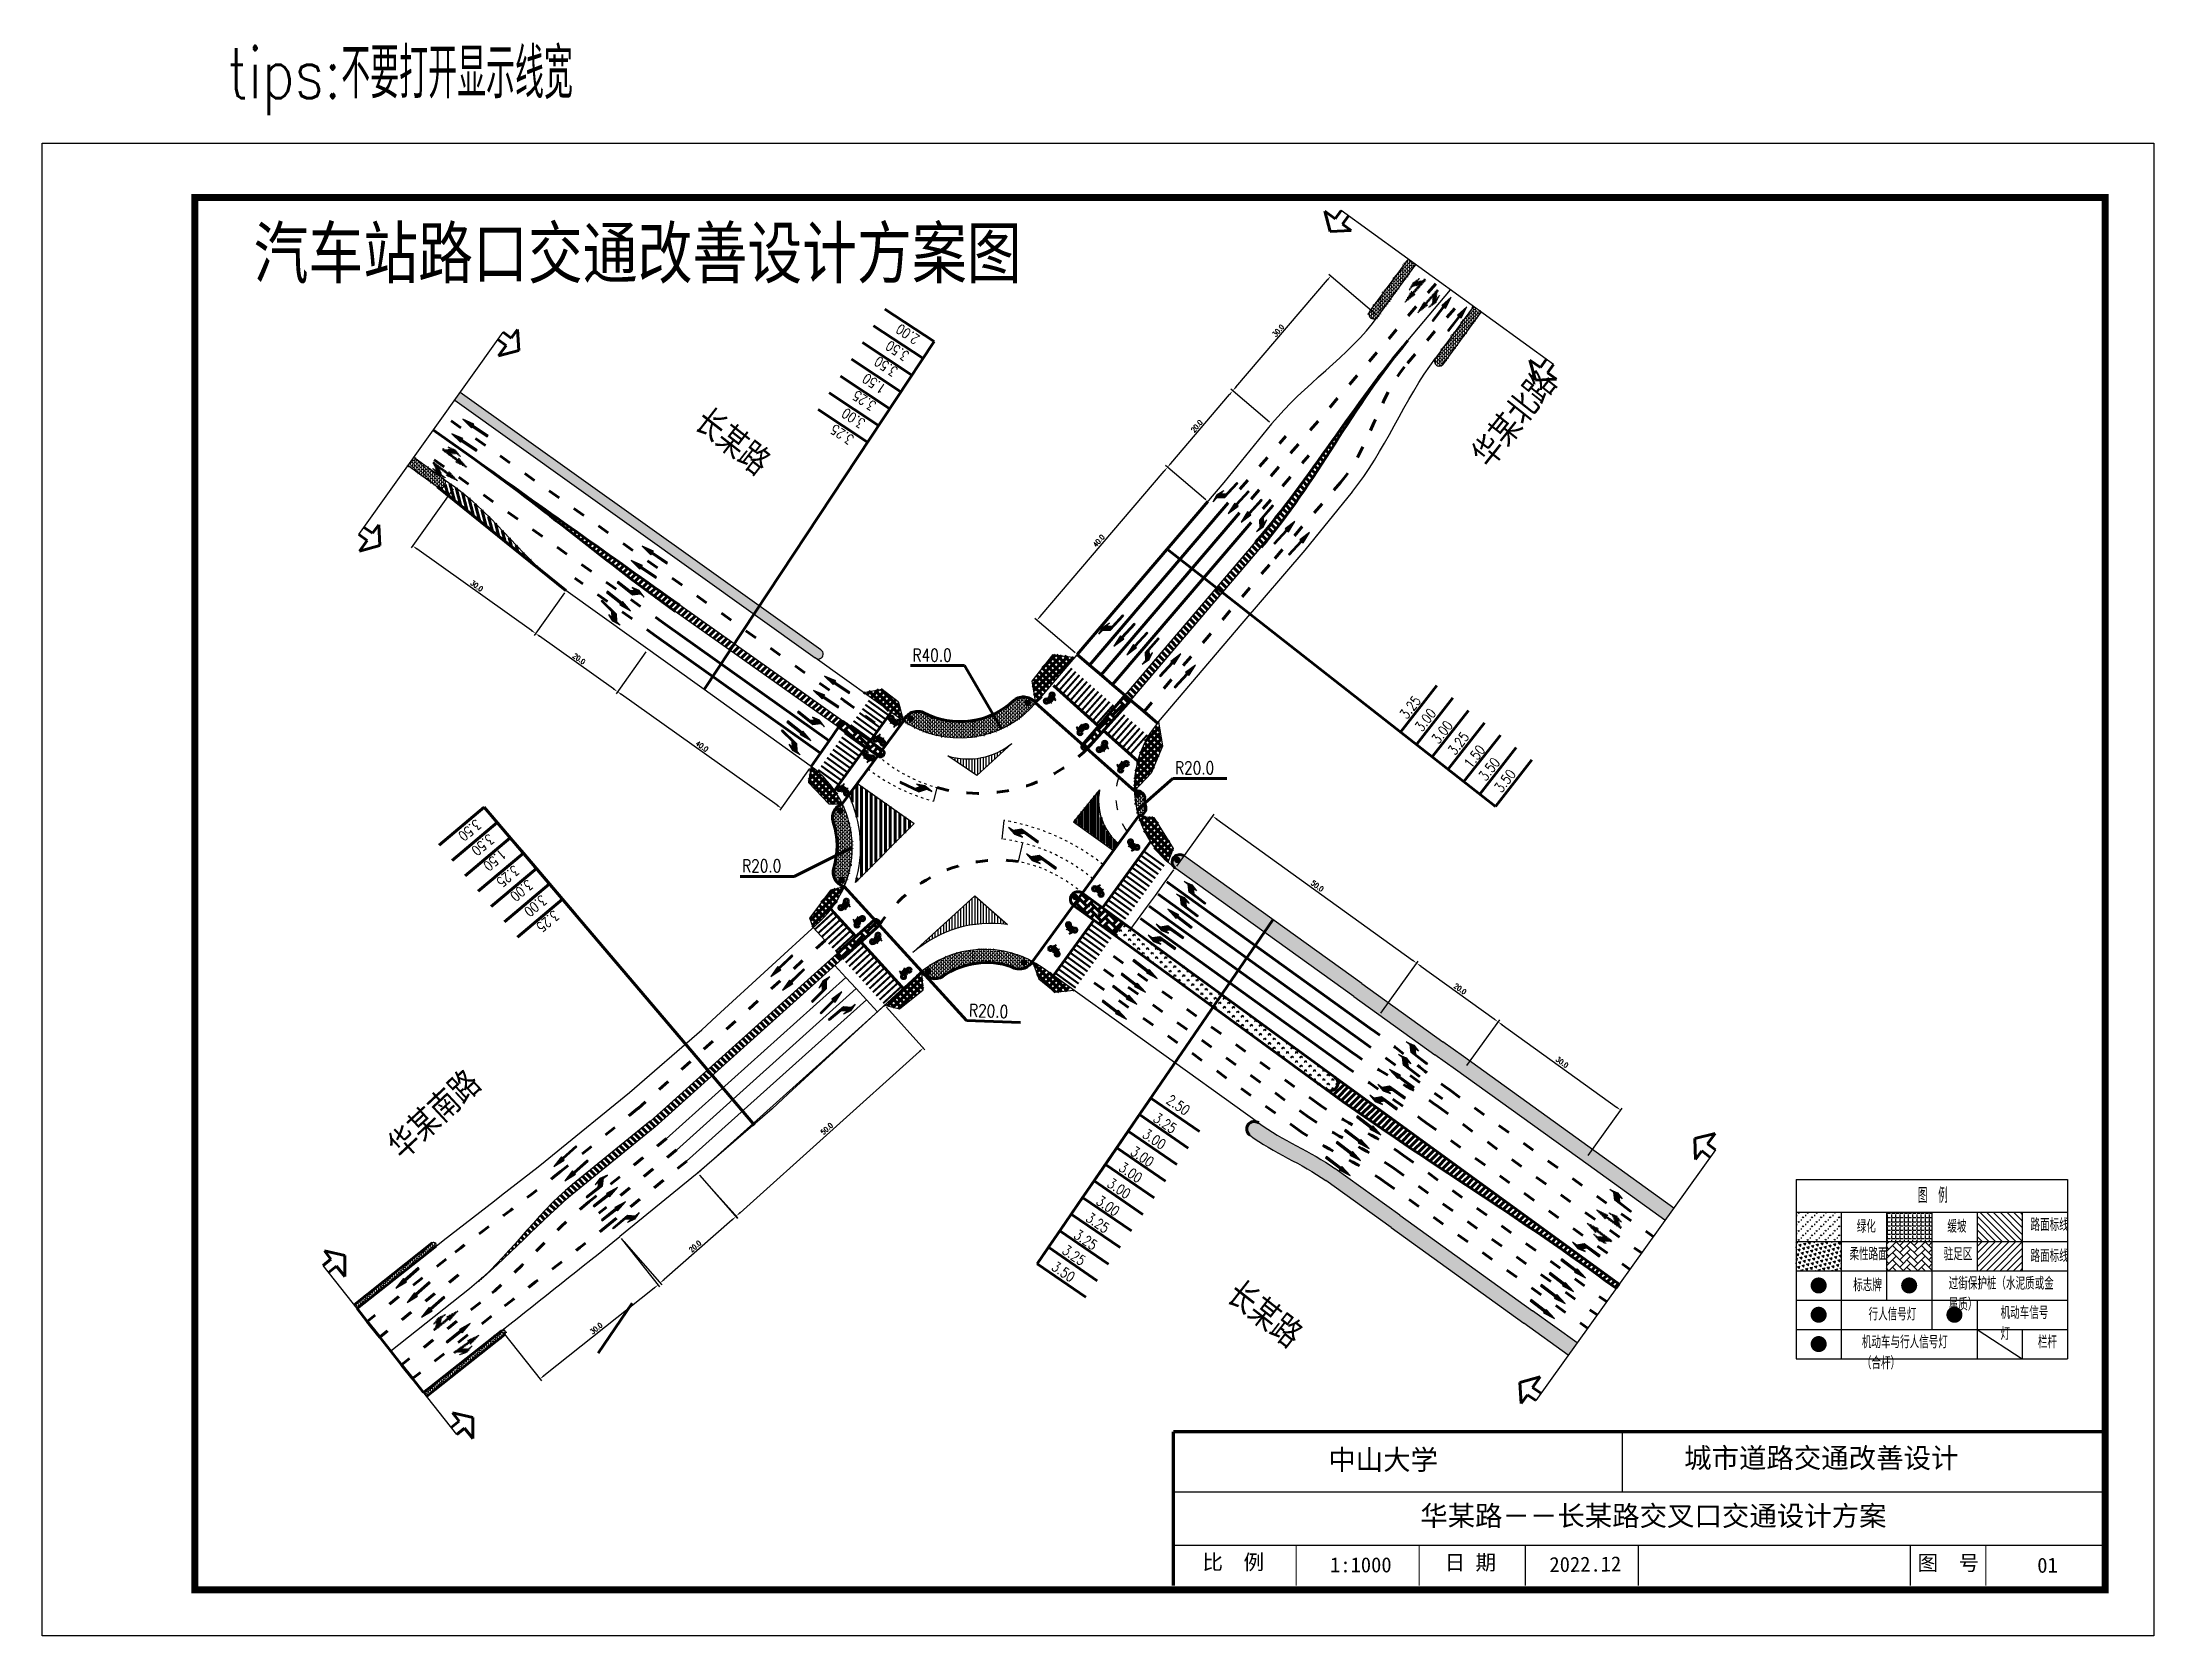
# Model space of a CAD drawing. Header units: millimetres. Extents: x -10063505 to 885836, y -4961 to 6863153.
# Drawn here: x 499350.9 to 499770.9, y 3445746.6 to 3446063.7 of the extents above; entities that cross this region are included whole.
import ezdxf

# ---------------------------------------------------------------- set-up
doc = ezdxf.new("R2010")
doc.units = ezdxf.units.MM
doc.header["$LTSCALE"] = 0.2
for name, pattern in [('643', [2.5, 2, -0.5]), ('ACAD_ISO03W100', [30, 12, -18]), ('HIDDEN', [0.375, 0.25, -0.125])]:
    doc.linetypes.add(name, pattern=pattern)
for name, color, linetype in [('FCX', 7, 'HIDDEN'), ('ROADMARK', 7, 'Continuous'), ('tj信号灯', 7, 'Continuous'), ('tj图框A3', 7, 'Continuous'), ('tj截面线', 7, 'Continuous'), ('tj柔性路面铺装', 11, 'Continuous'), ('tj标志牌', 5, 'Continuous'), ('tj标注', 4, 'Continuous'), ('tj标线', 7, 'Continuous'), ('tj栏杆', 6, 'FENCELINE1'), ('tj桩', 4, 'Continuous'), ('tj立沿石', 5, 'Continuous'), ('tj绿化带', 3, 'Continuous'), ('tj缓坡', 171, 'Continuous'), ('tj行人驻足区', 32, 'Continuous'), ('tj说明', 7, 'Continuous'), ('tj车道功能', 7, 'Continuous'), ('tj道路标线', 7, 'Continuous'), ('tj驻足区', 40, 'Continuous'), ('机动车道路边线', 5, 'Continuous'), ('标注', 4, 'Continuous'), ('绿化带', 3, 'Continuous'), ('车道线', 7, 'Continuous'), ('车道线虚线', 7, 'ACAD_ISO03W100')]:
    doc.layers.add(name, color=color, linetype=linetype)
doc.styles.add('01', font='')
doc.styles.get("Standard").update_dxf_attribs({"font": 'txt.shx', "width": 0.8, "bigfont": 'gbcbig.shx'})
doc.styles.add('宋体', font='')
doc.styles.get('01').set_extended_font_data('SimSun')
doc.styles.get('宋体').set_extended_font_data('SimSun')
doc.linetypes.add('FENCELINE1', pattern='A,6.35,-2.54,[133,ltypeshp.shx,S=2.54,R=0,X=-2.54,Y=0],-2.54,25.4', length=36.83)
doc.dimstyles.new('tj长度', dxfattribs={"dimtxt": 1, "dimasz": 1, "dimexe": 0.5, "dimexo": 0.5, "dimgap": 0.4, "dimtad": 1, "dimdec": 1, "dimzin": 1, "dimdsep": 46, "dimtxsty": 'Standard', "dimcen": 1, "dimadec": 0, "dimazin": 0, "dimtfac": 1, "dimtdec": 1, "dimtix": 1, "dimtmove": 2, "dimatfit": 3, "dimfxl": 1.25, "dimarcsym": 0})

msp = doc.modelspace()

# ---------------------------------------------------------------- texts
at = {"layer": 'tj图框A3', "attachment_point": 1, "style": '01'}
for s, insert, char_height, width in [('{\\fSimSun|b0|i0|c134|p54;中山大学}', (499606.69, 3445783.61), 4, 89.979), ('{\\H1.6x;城市道路交通改善设计}', (499677.47, 3445783.97), 2.5, 75.4208), ('{\\H1.6x;华某路－－长某路交叉口交通设计方案}', (499624.97, 3445772.46), 2.5, 114.3318), ('{\\fSimSun|b0|i0|c134|p54;\\H1.2x;比\u3000例}', (499581.65, 3445762.75), 2.5, 16.1348), ('{\\fSimSun|b0|i0|c134|p54;\\H1.2x;1:1000}', (499607.04, 3445762.21), 2.5, 16.1348), ('{\\fSimSun|b0|i0|c134|p54;\\H1.2x;日 期}', (499629.83, 3445762.69), 2.5, 16.1348), ('{\\fSimSun|b0|i0|c134|p54;\\H1.2x;日 期}', (499629.83, 3445762.69), 2.5, 16.1348), ('{\\fSimSun|b0|i0|c134|p54;\\H1.2x;图  号}', (499723.89, 3445762.59), 2.5, 13.5862), ('{\\fSimSun|b0|i0|c134|p54;\\H1.2x;图  号}', (499723.89, 3445762.59), 2.5, 13.5862)]:
    msp.add_mtext(s, dxfattribs=dict(at, insert=insert, char_height=char_height, width=width))
at = {"layer": 'tj图框A3', "ltscale": 0.5, "char_height": 3, "attachment_point": 1, "rotation": 0.6019, "style": '宋体'}
for s, insert, width in [('2022.12', (499650.66, 3445762.26), 15.6628), ('01', (499747.69, 3445762.12), 5.0296)]:
    msp.add_mtext(s, dxfattribs=dict(at, insert=insert, width=width))
at = {"layer": 'tj说明', "insert": (499392.92, 3446026.76), "char_height": 10, "width": 177.1513, "attachment_point": 1}
msp.add_mtext('{\\fSimSun|b0|i0|c134|p2;汽车站路口交通改善设计方案图}', dxfattribs=at)
at = {"layer": 'tj说明', "char_height": 10, "width": 28.864, "attachment_point": 1}
for s, insert, rotation in [('{\\fSimSun|b0|i0|c134|p54;\\H0.5x;华某北路}', (499634.79, 3445981.86), 51.5298), ('{\\fSimSun|b0|i0|c134|p54;\\H0.5x;长某路}', (499483.37, 3445991.31), 322.0324), ('{\\fSimSun|b0|i0|c134|p54;\\H0.5x;华某南路}', (499419.08, 3445844.81), 42.937), ('{\\fSimSun|b0|i0|c134|p54;\\H0.5x;长某路}', (499589.22, 3445817.7), 322.0324)]:
    msp.add_mtext(s, dxfattribs=dict(at, insert=insert, rotation=rotation))
at = {"layer": 'tj说明', "color": 7, "lineweight": -3, "attachment_point": 1}
for s, insert, char_height, width in [('\\Ftxt.shx,gbcbig.shx;\\W0.8000000000;\\T1.0000000000;\\o\\l图 例', (499723.94, 3445835.71), 3, 7.7912), ('\\Ftxt.shx,gbcbig.shx;\\W0.8000000000;\\T1.0000000000;\\o\\l绿化', (499711.81, 3445829.28), 2.5, 4.7132), ('\\Ftxt.shx,gbcbig.shx;\\W0.8000000000;\\T1.0000000000;\\o\\l缓坡', (499729.83, 3445829.29), 2.5, 4.7353), ('\\Ftxt.shx,gbcbig.shx;\\W0.8000000000;\\T1.0000000000;\\o\\l路面标线', (499746.37, 3445829.63), 2.5, 7.5588), ('\\Ftxt.shx,gbcbig.shx;\\W0.8000000000;\\T1.0000000000;\\o\\l柔性路面', (499710.37, 3445823.79), 2.5, 7.5588), ('\\Ftxt.shx,gbcbig.shx;\\W0.8000000000;\\T1.0000000000;\\o\\l驻足区', (499729.09, 3445823.79), 2.5, 6.0809), ('\\Ftxt.shx,gbcbig.shx;\\W0.8000000000;\\T1.0000000000;\\o\\l路面标线', (499746.37, 3445823.44), 2.5, 7.5588), ('\\Ftxt.shx,gbcbig.shx;\\W0.8000000000;\\T1.0000000000;\\o\\l标志牌', (499711.1, 3445817.63), 2.5, 6.1471), ('\\Ftxt.shx,gbcbig.shx;\\W0.8000000000;\\T1.0000000000;\\o\\l过街保护桩（水泥质或金属质）', (499730.09, 3445817.96), 2.5, 21.3392), ('\\Ftxt.shx,gbcbig.shx;\\W0.8000000000;\\T1.0000000000;\\o\\l行人信号灯', (499714.15, 3445811.82), 2.5, 9.0368), ('\\Ftxt.shx,gbcbig.shx;\\W0.8000000000;\\T1.0000000000;\\o\\l机动车信号灯', (499740.41, 3445812.13), 2.5, 10.5147), ('\\Ftxt.shx,gbcbig.shx;\\W0.8000000000;\\T1.0000000000;\\o\\l机动车与行人信号灯（合杆）', (499712.82, 3445806.29), 2.5, 19.8833), ('\\Ftxt.shx,gbcbig.shx;\\W0.8000000000;\\T1.0000000000;\\o\\l栏杆', (499747.83, 3445806.29), 2.5, 4.7132)]:
    msp.add_mtext(s, dxfattribs=dict(at, insert=insert, char_height=char_height, width=width))
at = {"layer": '标注', "lineweight": 100, "attachment_point": 1}
for s, width, heights, insert, char_height, rotation in [('3.50', 8.417, [8.84], (499522.42, 3446000.09), 2, 146.5432), ('2.00', 8.417, [8.84], (499524.49, 3446003.4), 2, 146.5432), ('3.50', 8.417, [8.84], (499520.16, 3445996.97), 2, 146.5432), ('1.50', 8.417, [8.84], (499517.81, 3445993.56), 2, 146.5432), ('3.25', 8.417, [8.84], (499515.84, 3445990.16), 2, 146.5432), ('3.25', 8.417, [8.84], (499511.43, 3445983.44), 2, 146.5432), ('3.00', 8.417, [8.84], (499513.69, 3445986.65), 2, 146.5432), ('3.25', 8.417, [8.84], (499620.72, 3445930.05), 2, 51.9359), ('3.00', 8.417, [8.84], (499623.75, 3445927.54), 2, 51.9359), ('3.00', 8.417, [8.84], (499627.06, 3445925.11), 2, 51.9359), ('3.25', 8.417, [8.84], (499630.3, 3445922.87), 2, 51.9359), ('1.50', 8.417, [8.84], (499633.51, 3445920.26), 2, 51.9359), ('3.50', 8.417, [8.84], (499636.44, 3445917.75), 2, 51.9359), ('3.50', 8.417, [8.84], (499639.57, 3445915.43), 2, 51.9359), ('3.50', 8.417, [8.84], (499438.42, 3445907.64), 2, 220.3352), ('3.50', 8.417, [8.84], (499441.02, 3445904.74), 2, 220.3352), ('1.50', 8.417, [8.84], (499443.39, 3445901.7), 2, 220.3352), ('3.25', 8.417, [8.84], (499446.01, 3445898.49), 2, 220.3352), ('3.00', 8.417, [8.84], (499448.73, 3445895.65), 2, 220.3352), ('3.00', 8.417, [8.84], (499451.49, 3445892.6), 2, 220.3352), ('3.25', 8.417, [8.84], (499453.94, 3445889.54), 2, 220.3352), ('R20.0', 3.6499, [0], (499535.27, 3445872.3), 2.5, 358.0527), ('2.50', 8.417, [8.84], (499575.43, 3445854.37), 2, 325.5876), ('3.25', 8.417, [8.84], (499572.81, 3445850.77), 2, 325.5876), ('3.00', 8.417, [8.84], (499568.28, 3445844.12), 2, 325.5876), ('3.00', 8.417, [8.84], (499570.69, 3445847.59), 2, 325.5876), ('3.00', 8.417, [8.84], (499565.97, 3445840.95), 2, 325.5876), ('3.00', 8.417, [8.84], (499563.66, 3445837.77), 2, 325.5876), ('3.00', 8.417, [8.84], (499561.44, 3445834.3), 2, 325.5876), ('3.25', 8.417, [8.84], (499557.01, 3445827.56), 2, 325.5876), ('3.25', 8.417, [8.84], (499559.42, 3445830.93), 2, 325.5876), ('3.25', 8.417, [8.84], (499554.7, 3445824.48), 2, 325.5876), ('3.50', 8.417, [8.84], (499552.58, 3445821.21), 2, 325.5876)]:
    msp.add_mtext_dynamic_manual_height_columns(s, width=width, gutter_width=12.5, heights=heights, dxfattribs=dict(at, insert=insert, char_height=char_height, rotation=rotation))
at = {"layer": '标注', "lineweight": 100, "char_height": 2.5, "attachment_point": 1}
for s, insert in [('R40.0', (499523.98, 3445942.96)), ('R20.0', (499576.2, 3445920.51)), ('R20.0', (499490.09, 3445901.01))]:
    msp.add_mtext_dynamic_manual_height_columns(s, width=3.6499, gutter_width=12.5, heights=[0], dxfattribs=dict(at, insert=insert))
at = {"layer": '车道线', "lineweight": 100, "insert": (499387.73, 3446062.49), "char_height": 10, "attachment_point": 1}
msp.add_mtext_dynamic_manual_height_columns('tips:不要打开显示线宽', width=125.4563, gutter_width=12.5, heights=[0], dxfattribs=at)

# ---------------------------------------------------------------- blocks, each defined once
blk = doc.blocks.new('*D36')
at = {"layer": 'Defpoints', "color": 0, "transparency": 16777216}
for p in [(499518.45, 3445872.06), (499481.26, 3445838.63), (499488.93, 3445830.1)]:
    blk.add_point(p, dxfattribs=at)
at = {"layer": 'tj标注', "color": 0, "lineweight": -2, "transparency": 16777216}
for p, q in [((499518.79, 3445871.69), (499526.46, 3445863.15)), ((499525.38, 3445862.86), (499489.68, 3445830.77)), ((499481.6, 3445838.26), (499489.27, 3445829.73))]:
    blk.add_line(p, q, dxfattribs=at)
at = {"layer": 'tj标注', "color": 0, "transparency": 16777216}
for points in [[(499525.27, 3445862.98), (499525.49, 3445862.73), (499526.12, 3445863.52)], [(499489.57, 3445830.89), (499489.79, 3445830.64), (499488.93, 3445830.1)]]:
    blk.add_solid(points, dxfattribs=at)
at = {"layer": 'tj标注', "color": 0, "transparency": 16777216, "insert": (499506.93, 3445847.48), "char_height": 1, "attachment_point": 5, "rotation": 41.9481}
blk.add_mtext('50.0', dxfattribs=at)
blk = doc.blocks.new('*D37')
at = {"layer": 'Defpoints', "color": 0, "transparency": 16777216}
for p in [(499481.26, 3445838.63), (499466.22, 3445825.45), (499473.81, 3445816.8)]:
    blk.add_point(p, dxfattribs=at)
at = {"layer": 'tj标注', "color": 0, "lineweight": -2, "transparency": 16777216}
for p, q in [((499481.59, 3445838.26), (499489.18, 3445829.61)), ((499488.09, 3445829.33), (499474.56, 3445817.46)), ((499466.55, 3445825.07), (499474.14, 3445816.42))]:
    blk.add_line(p, q, dxfattribs=at)
at = {"layer": 'tj标注', "color": 0, "transparency": 16777216}
for points in [[(499487.98, 3445829.45), (499488.2, 3445829.2), (499488.85, 3445829.99)], [(499474.45, 3445817.58), (499474.67, 3445817.33), (499473.81, 3445816.8)]]:
    blk.add_solid(points, dxfattribs=at)
at = {"layer": 'tj标注', "color": 0, "transparency": 16777216, "insert": (499480.73, 3445824.07), "char_height": 1, "attachment_point": 5, "rotation": 41.2474}
blk.add_mtext('20.0', dxfattribs=at)
blk = doc.blocks.new('*D38')
at = {"layer": 'Defpoints', "color": 0, "transparency": 16777216}
for p in [(499465.74, 3445826), (499442.24, 3445807.29), (499449.89, 3445797.69)]:
    blk.add_point(p, dxfattribs=at)
at = {"layer": 'tj标注', "color": 0, "lineweight": -2, "transparency": 16777216}
for p, q in [((499466.05, 3445825.61), (499473.69, 3445816.01)), ((499472.6, 3445815.78), (499450.67, 3445798.32)), ((499442.55, 3445806.9), (499450.2, 3445797.3))]:
    blk.add_line(p, q, dxfattribs=at)
at = {"layer": 'tj标注', "color": 0, "transparency": 16777216}
for points in [[(499472.5, 3445815.91), (499472.7, 3445815.65), (499473.38, 3445816.4)], [(499450.56, 3445798.45), (499450.77, 3445798.19), (499449.89, 3445797.69)]]:
    blk.add_solid(points, dxfattribs=at)
at = {"layer": 'tj标注', "color": 0, "transparency": 16777216, "insert": (499461.07, 3445807.75), "char_height": 1, "attachment_point": 5, "rotation": 38.5257}
blk.add_mtext('30.0', dxfattribs=at)
blk = doc.blocks.new('*D39')
at = {"layer": 'Defpoints', "color": 0, "transparency": 16777216}
for p in [(499576.24, 3445899.32), (499624.28, 3445880.42), (499616.82, 3445870.07)]:
    blk.add_point(p, dxfattribs=at)
at = {"layer": 'tj标注', "color": 0, "lineweight": -2, "transparency": 16777216}
for p, q in [((499576.54, 3445899.73), (499583.99, 3445910.07)), ((499584.51, 3445909.08), (499623.47, 3445881)), ((499617.12, 3445870.48), (499624.57, 3445880.82))]:
    blk.add_line(p, q, dxfattribs=at)
at = {"layer": 'tj标注', "color": 0, "transparency": 16777216}
for points in [[(499584.61, 3445909.21), (499584.41, 3445908.94), (499583.7, 3445909.66)], [(499623.56, 3445881.13), (499623.37, 3445880.86), (499624.28, 3445880.42)]]:
    blk.add_solid(points, dxfattribs=at)
at = {"layer": 'tj标注', "color": 0, "transparency": 16777216, "insert": (499604.51, 3445895.77), "char_height": 1, "attachment_point": 5, "rotation": 324.2189}
blk.add_mtext('50.0', dxfattribs=at)
blk = doc.blocks.new('*D40')
at = {"layer": 'Defpoints', "color": 0, "transparency": 16777216}
for p in [(499616.82, 3445870.07), (499640.49, 3445868.73), (499633.94, 3445859.65)]:
    blk.add_point(p, dxfattribs=at)
at = {"layer": 'tj标注', "color": 0, "lineweight": -2, "transparency": 16777216}
for p, q in [((499617.12, 3445870.48), (499624.57, 3445880.82)), ((499625.09, 3445879.83), (499639.68, 3445869.32)), ((499634.24, 3445860.06), (499640.78, 3445869.14))]:
    blk.add_line(p, q, dxfattribs=at)
at = {"layer": 'tj标注', "color": 0, "transparency": 16777216}
for points in [[(499625.19, 3445879.97), (499624.99, 3445879.7), (499624.28, 3445880.42)], [(499639.77, 3445869.45), (499639.58, 3445869.18), (499640.49, 3445868.73)]]:
    blk.add_solid(points, dxfattribs=at)
at = {"layer": 'tj标注', "color": 0, "transparency": 16777216, "insert": (499632.91, 3445875.3), "char_height": 1, "attachment_point": 5, "rotation": 324.2189}
blk.add_mtext('20.0', dxfattribs=at)
blk = doc.blocks.new('*D41')
at = {"layer": 'Defpoints', "color": 0, "transparency": 16777216}
for p in [(499633.94, 3445859.65), (499664.84, 3445851.18), (499658.05, 3445841.77)]:
    blk.add_point(p, dxfattribs=at)
at = {"layer": 'tj标注', "color": 0, "lineweight": -2, "transparency": 16777216}
for p, q in [((499634.24, 3445860.06), (499640.78, 3445869.14)), ((499641.3, 3445868.15), (499664.03, 3445851.77)), ((499658.35, 3445842.17), (499665.13, 3445851.59))]:
    blk.add_line(p, q, dxfattribs=at)
at = {"layer": 'tj标注', "color": 0, "transparency": 16777216}
for points in [[(499641.4, 3445868.28), (499641.2, 3445868.01), (499640.49, 3445868.73)], [(499664.12, 3445851.9), (499663.93, 3445851.63), (499664.84, 3445851.18)]]:
    blk.add_solid(points, dxfattribs=at)
at = {"layer": 'tj标注', "color": 0, "transparency": 16777216, "insert": (499653.19, 3445860.69), "char_height": 1, "attachment_point": 5, "rotation": 324.2189}
blk.add_mtext('30.0', dxfattribs=at)
blk = doc.blocks.new('*D42')
at = {"layer": 'Defpoints', "color": 0, "transparency": 16777216}
for p in [(499574.7, 3445979.07), (499582.7, 3445972.25), (499556.73, 3445941.82)]:
    blk.add_point(p, dxfattribs=at)
at = {"layer": 'tj标注', "color": 0, "lineweight": -2, "transparency": 16777216}
for p, q in [((499549.38, 3445949.41), (499574.05, 3445978.31)), ((499582.32, 3445972.57), (499574.32, 3445979.4)), ((499556.35, 3445942.15), (499548.35, 3445948.97))]:
    blk.add_line(p, q, dxfattribs=at)
at = {"layer": 'tj标注', "color": 0, "transparency": 16777216}
for points in [[(499573.93, 3445978.42), (499574.18, 3445978.21), (499574.7, 3445979.07)], [(499549.26, 3445949.52), (499549.51, 3445949.3), (499548.73, 3445948.65)]]:
    blk.add_solid(points, dxfattribs=at)
at = {"layer": 'tj标注', "color": 0, "transparency": 16777216, "insert": (499561.03, 3445964.45), "char_height": 1, "attachment_point": 5, "rotation": 49.5203}
blk.add_mtext('40.0', dxfattribs=at)
blk = doc.blocks.new('*D43')
at = {"layer": 'Defpoints', "color": 0, "transparency": 16777216}
for p in [(499587.69, 3445994.29), (499595.4, 3445987.7), (499582.7, 3445972.25)]:
    blk.add_point(p, dxfattribs=at)
at = {"layer": 'tj标注', "color": 0, "lineweight": -2, "transparency": 16777216}
for p, q in [((499575.35, 3445979.84), (499587.04, 3445993.53)), ((499595.02, 3445988.03), (499587.31, 3445994.61)), ((499582.32, 3445972.57), (499574.32, 3445979.4))]:
    blk.add_line(p, q, dxfattribs=at)
at = {"layer": 'tj标注', "color": 0, "transparency": 16777216}
for points in [[(499586.91, 3445993.63), (499587.16, 3445993.42), (499587.69, 3445994.29)], [(499575.22, 3445979.94), (499575.48, 3445979.73), (499574.7, 3445979.07)]]:
    blk.add_solid(points, dxfattribs=at)
at = {"layer": 'tj标注', "color": 0, "transparency": 16777216, "insert": (499580.51, 3445987.27), "char_height": 1, "attachment_point": 5, "rotation": 49.5203}
blk.add_mtext('20.0', dxfattribs=at)
blk = doc.blocks.new('*D44')
at = {"layer": 'Defpoints', "color": 0, "transparency": 16777216}
for p in [(499607.16, 3446017.11), (499616.56, 3446009.08), (499595.4, 3445987.7)]:
    blk.add_point(p, dxfattribs=at)
at = {"layer": 'tj标注', "color": 0, "lineweight": -2, "transparency": 16777216}
for p, q in [((499588.33, 3445995.05), (499606.51, 3446016.35)), ((499616.18, 3446009.4), (499606.78, 3446017.43)), ((499595.02, 3445988.03), (499587.31, 3445994.61))]:
    blk.add_line(p, q, dxfattribs=at)
at = {"layer": 'tj标注', "color": 0, "transparency": 16777216}
for points in [[(499606.38, 3446016.45), (499606.64, 3446016.24), (499607.16, 3446017.11)], [(499588.21, 3445995.16), (499588.46, 3445994.94), (499587.69, 3445994.29)]]:
    blk.add_solid(points, dxfattribs=at)
at = {"layer": 'tj标注', "color": 0, "transparency": 16777216, "insert": (499596.74, 3446006.28), "char_height": 1, "attachment_point": 5, "rotation": 49.5203}
blk.add_mtext('30.0', dxfattribs=at)
blk = doc.blocks.new('*D45')
at = {"layer": 'Defpoints', "color": 0, "transparency": 16777216}
for p in [(499471.22, 3445942.76), (499465.3, 3445934.44), (499503.81, 3445919.56)]:
    blk.add_point(p, dxfattribs=at)
at = {"layer": 'tj标注', "color": 0, "lineweight": -2, "transparency": 16777216}
for p, q in [((499470.93, 3445942.35), (499465.01, 3445934.03)), ((499497.07, 3445911.82), (499466.11, 3445933.86)), ((499503.52, 3445919.15), (499497.59, 3445910.83))]:
    blk.add_line(p, q, dxfattribs=at)
at = {"layer": 'tj标注', "color": 0, "transparency": 16777216}
for points in [[(499466.21, 3445933.99), (499466.01, 3445933.72), (499465.3, 3445934.44)], [(499497.17, 3445911.95), (499496.97, 3445911.68), (499497.88, 3445911.24)]]:
    blk.add_solid(points, dxfattribs=at)
at = {"layer": 'tj标注', "color": 0, "transparency": 16777216, "insert": (499482.11, 3445923.57), "char_height": 1, "attachment_point": 5, "rotation": 324.5556}
blk.add_mtext('40.0', dxfattribs=at)
blk = doc.blocks.new('*D46')
at = {"layer": 'Defpoints', "color": 0, "transparency": 16777216}
for p in [(499455.05, 3445954.53), (499449, 3445946.03), (499471.22, 3445942.76)]:
    blk.add_point(p, dxfattribs=at)
at = {"layer": 'tj标注', "color": 0, "lineweight": -2, "transparency": 16777216}
for p, q in [((499454.76, 3445954.12), (499448.71, 3445945.63)), ((499464.48, 3445935.01), (499449.82, 3445945.45)), ((499470.93, 3445942.35), (499465.01, 3445934.03))]:
    blk.add_line(p, q, dxfattribs=at)
at = {"layer": 'tj标注', "color": 0, "transparency": 16777216}
for points in [[(499449.91, 3445945.59), (499449.72, 3445945.32), (499449, 3445946.03)], [(499464.58, 3445935.15), (499464.39, 3445934.88), (499465.3, 3445934.44)]]:
    blk.add_solid(points, dxfattribs=at)
at = {"layer": 'tj标注', "color": 0, "transparency": 16777216, "insert": (499457.67, 3445940.97), "char_height": 1, "attachment_point": 5, "rotation": 324.5556}
blk.add_mtext('20.0', dxfattribs=at)
blk = doc.blocks.new('*D47')
at = {"layer": 'Defpoints', "color": 0, "transparency": 16777216}
for p in [(499432.92, 3445975.18), (499424.56, 3445963.43), (499455.05, 3445954.53)]:
    blk.add_point(p, dxfattribs=at)
at = {"layer": 'tj标注', "color": 0, "lineweight": -2, "transparency": 16777216}
for p, q in [((499432.63, 3445974.77), (499424.27, 3445963.02)), ((499448.19, 3445946.61), (499425.38, 3445962.85)), ((499454.76, 3445954.12), (499448.71, 3445945.63))]:
    blk.add_line(p, q, dxfattribs=at)
at = {"layer": 'tj标注', "color": 0, "transparency": 16777216}
for points in [[(499425.47, 3445962.99), (499425.28, 3445962.72), (499424.56, 3445963.43)], [(499448.29, 3445946.75), (499448.09, 3445946.48), (499449, 3445946.03)]]:
    blk.add_solid(points, dxfattribs=at)
at = {"layer": 'tj标注', "color": 0, "transparency": 16777216, "insert": (499437.31, 3445955.47), "char_height": 1, "attachment_point": 5, "rotation": 324.5556}
blk.add_mtext('30.0', dxfattribs=at)
blk = doc.blocks.new('1WT')
at = {"layer": 'ROADMARK', "color": 0}
blk.add_lwpolyline([(0, 0), (0.2, -0.8), (0, -1.55), (0, -1.1), (-0.4, -1.5), (-0.4, -3), (-0.55, -3), (-0.55, -1.05), (0, -0.5)], close=True, dxfattribs=at)
for points in [[(0, 0), (0, -1.55), (0.2, -0.8)], [(-0.55, -1.05), (-0.4, -1.5), (0, -0.5), (0, -1.1)], [(-0.55, -1.05), (-0.4, -1.5), (-0.55, -3), (-0.4, -3)]]:
    blk.add_solid(points, dxfattribs=at)
blk = doc.blocks.new('1W')
at = {"layer": 'ROADMARK', "color": 0}
blk.add_lwpolyline([(-0.22, -1.2), (-0.08, -1.2), (-0.08, -3), (0.07, -3), (0.07, -1.2), (0.22, -1.2), (0, 0)], close=True, dxfattribs=at)
for points in [[(-0.22, -1.2), (0.22, -1.2), (0, 0)], [(-0.08, -3), (0.07, -3), (-0.08, -1.2), (0.07, -1.2)]]:
    blk.add_solid(points, dxfattribs=at)
blk = doc.blocks.new('A$C3B514AF9')
at = {"layer": 'FCX'}
blk.add_hatch(color=256, dxfattribs=at).paths.add_polyline_path([(1.95, 2.24), (2.09, 2.06), (0, 0.36), (0.14, 0.18), (0.37, 0.37), (1.39, 0.43), (0.87, 0), (1.93, 0.48), (2.67, 1.47), (2.09, 0.99), (1.07, 0.94), (2.24, 1.89), (2.38, 1.71), (3.56, 3.11)])
blk.add_lwpolyline([(3.56, 3.11), (2.38, 1.71), (2.24, 1.89), (1.07, 0.94), (2.09, 0.99), (2.67, 1.47), (1.93, 0.48), (0.87, 0), (1.39, 0.43), (0.37, 0.37), (0.14, 0.18), (0, 0.36), (2.09, 2.06), (1.95, 2.24)], close=True, dxfattribs=at)

# ---------------------------------------------------------------- dimensions: what is measured, and where the dimension line sits
at = {"layer": 'tj标注'}
for base, p1, p2, angle, picture, middle in [((499607.16, 3446017.11), (499595.4, 3445987.7), (499616.56, 3446009.08), 229.5203, '*D44', (499596.74, 3446006.28)), ((499587.69, 3445994.29), (499582.7, 3445972.25), (499595.4, 3445987.7), 229.5203, '*D43', (499580.51, 3445987.27)), ((499424.56, 3445963.43), (499455.05, 3445954.53), (499432.92, 3445975.18), 324.5556, '*D47', (499437.31, 3445955.47)), ((499449, 3445946.03), (499471.22, 3445942.76), (499455.05, 3445954.53), 324.5556, '*D46', (499457.67, 3445940.97)), ((499640.49, 3445868.73), (499616.82, 3445870.07), (499633.94, 3445859.65), 144.2189, '*D40', (499632.91, 3445875.3)), ((499664.84, 3445851.18), (499633.94, 3445859.65), (499658.05, 3445841.77), 144.2189, '*D41', (499653.19, 3445860.69))]:
    dim = msp.add_linear_dim(base=base, p1=p1, p2=p2, angle=angle, dimstyle='tj长度', dxfattribs=at)
    dim.commit()
    dim.dimension.update_dxf_attribs({"geometry": picture, "text_midpoint": middle})
for p1, p2, distance, picture, middle in [((499556.73, 3445941.82), (499582.7, 3445972.25), 10.52, '*D42', (499561.03, 3445964.45)), ((499503.81, 3445919.56), (499471.22, 3445942.76), 10.21, '*D45', (499482.11, 3445923.57)), ((499576.24, 3445899.32), (499616.82, 3445870.07), 12.75, '*D39', (499604.51, 3445895.77)), ((499518.45, 3445872.06), (499481.26, 3445838.63), 11.48, '*D36', (499506.93, 3445847.48)), ((499481.26, 3445838.63), (499466.22, 3445825.45), 11.5, '*D37', (499480.73, 3445824.07)), ((499465.74, 3445826), (499442.24, 3445807.29), 12.27, '*D38', (499461.07, 3445807.75))]:
    dim = msp.add_aligned_dim(p1=p1, p2=p2, distance=distance, dimstyle='tj长度', dxfattribs=at)
    dim.commit()
    dim.dimension.update_dxf_attribs({"geometry": picture, "text_midpoint": middle})

# ---------------------------------------------------------------- hatches: boundary and pattern name
at = {"layer": 'tj信号灯'}
for color, points in [(1, [(499546.29, 3445932.16, 1), (499547.57, 3445932.16, 1)]), (1, [(499523.03, 3445929.06, 1), (499524.31, 3445929.06, 1)]), (1, [(499517.46, 3445922.02, 1), (499518.09, 3445922.02, 1)]), (1, [(499508.97, 3445910.68, 1), (499510.25, 3445910.68, 1)]), (1, [(499568.07, 3445913.91, 1), (499569.35, 3445913.91, 1)]), (1, [(499576, 3445900.97, 1), (499577.28, 3445900.97, 1)]), (1, [(499509.26, 3445897.02, 1), (499510.54, 3445897.02, 1)]), (1, [(499555.68, 3445893.59, 1), (499556.96, 3445893.59, 1)]), (1, [(499526.42, 3445878.69, 1), (499527.7, 3445878.69, 1)]), (1, [(499545.49, 3445880.57, 1), (499546.77, 3445880.57, 1)]), (1, [(499702.63, 3445810.46, 1), (499705.83, 3445810.46, 1)]), (40, [(499729.63, 3445810.46, 1), (499732.83, 3445810.46, 1)]), (40, [(499702.63, 3445804.63, 1), (499705.83, 3445804.63, 1)]), (1, [(499703.43, 3445804.63, 1), (499705.03, 3445804.63, 1)])]:
    msp.add_hatch(color=color, dxfattribs=at).paths.add_polyline_path(points)
at = {"layer": 'tj柔性路面铺装'}
h = msp.add_hatch(dxfattribs=at)
h.set_pattern_fill('TRIANG', color=256, scale=0.1, angle=15, style=0)
h.set_pattern_definition([(75, (502887.1583, 3447233.8018), (-0.67351902, 0.67351916), [0.47625, -0.47625]), (135, (502887.1583, 3447233.8018), (-0.92004421, -0.246525), [0.47625, -0.47625]), (15, (502886.8215, 3447234.1386), (0.2465252, 0.92004416), [0.47625, -0.47625])])
h.paths.add_polyline_path([(499699.73, 3445819.21), (499708.73, 3445819.21), (499708.73, 3445825.04), (499699.73, 3445825.04)])
at = {"layer": 'tj标志牌'}
msp.add_hatch(color=256, dxfattribs=at).paths.add_polyline_path([(499702.63, 3445816.29, 1), (499705.83, 3445816.29, 1)])
at = {"layer": 'tj标线', "lineweight": 100}
h = msp.add_hatch(dxfattribs=at)
h.set_pattern_fill('ANSI37', color=6, scale=0.3, style=0)
h.paths.add_polyline_path([(499549.98, 3445879.4, 0.03135), (499547.86, 3445880.73), (499549.12, 3445877.27), (499552.38, 3445874.63), (499556.01, 3445875.07)])
h.paths.add_polyline_path([(499525.82, 3445878.77, 0.017279), (499524.77, 3445877.87), (499518.45, 3445872.06), (499521.4, 3445871.33), (499526.14, 3445875.14)])
h.paths.add_polyline_path([(499571.45, 3445918.19), (499573.68, 3445923.57), (499572.89, 3445928.41, 0.18806), (499568.12, 3445914.68)])
h.paths.add_polyline_path([(499510.42, 3445895.64), (499507.82, 3445895.03), (499503.58, 3445889.35), (499504.23, 3445887.51), (499505.55, 3445888.73, 0.106952)])
h.paths.add_polyline_path([(499503.82, 3445919.58), (499503.31, 3445916.35), (499507.33, 3445912.09), (499510.01, 3445912.15, 0.122679)])
h.paths.add_polyline_path([(499521.12, 3445932.51), (499517.93, 3445934.96), (499514.27, 3445934.24), (499521.67, 3445928.94, 0.007574), (499522.17, 3445928.59)])
h.paths.add_polyline_path([(499506.45, 3445846.04), (499508.41, 3445847.8), (499507.4, 3445848.92), (499505.45, 3445847.16)], flags=9)
h.paths.add_polyline_path([(499480.24, 3445822.64), (499482.22, 3445824.37), (499481.23, 3445825.5), (499479.25, 3445823.77)], flags=9)
h.paths.add_polyline_path([(499460.51, 3445806.35), (499462.57, 3445807.99), (499461.64, 3445809.16), (499459.58, 3445807.52)], flags=9)
h.paths.add_polyline_path([(499603.01, 3445895.93), (499605.14, 3445894.39), (499606.02, 3445895.61), (499603.88, 3445897.15)], flags=9)
h.paths.add_polyline_path([(499631.4, 3445875.46), (499633.54, 3445873.93), (499634.42, 3445875.14), (499632.28, 3445876.68)], flags=9)
h.paths.add_polyline_path([(499651.68, 3445860.85), (499653.82, 3445859.31), (499654.7, 3445860.53), (499652.56, 3445862.07)], flags=9)
h.paths.add_polyline_path([(499560.75, 3445962.96), (499562.46, 3445964.96), (499561.32, 3445965.93), (499559.61, 3445963.93)], flags=9)
h.paths.add_polyline_path([(499580.22, 3445985.78), (499581.93, 3445987.78), (499580.79, 3445988.75), (499579.08, 3445986.75)], flags=9)
h.paths.add_polyline_path([(499596.45, 3446004.79), (499598.16, 3446006.8), (499597.02, 3446007.77), (499595.31, 3446005.77)], flags=9)
h.paths.add_polyline_path([(499480.6, 3445923.72), (499482.75, 3445922.2), (499483.62, 3445923.42), (499481.47, 3445924.94)], flags=9)
h.paths.add_polyline_path([(499456.16, 3445941.12), (499458.31, 3445939.59), (499459.18, 3445940.81), (499457.03, 3445942.34)], flags=9)
h.paths.add_polyline_path([(499435.8, 3445955.62), (499437.94, 3445954.09), (499438.81, 3445955.31), (499436.67, 3445956.84)], flags=9)
h.paths.add_polyline_path([(499550.76, 3445819.43), (499555.32, 3445816.3), (499557.02, 3445818.77), (499552.45, 3445821.9)], flags=9)
h.paths.add_polyline_path([(499552.88, 3445822.7), (499557.66, 3445819.42), (499559.36, 3445821.9), (499554.57, 3445825.18)], flags=9)
h.paths.add_polyline_path([(499555.19, 3445825.78), (499559.97, 3445822.5), (499561.67, 3445824.98), (499556.88, 3445828.26)], flags=9)
h.paths.add_polyline_path([(499557.6, 3445829.15), (499562.38, 3445825.87), (499564.08, 3445828.35), (499559.29, 3445831.63)], flags=9)
h.paths.add_polyline_path([(499559.62, 3445832.52), (499563.96, 3445829.55), (499565.66, 3445832.02), (499561.31, 3445835)], flags=9)
h.paths.add_polyline_path([(499561.83, 3445835.99), (499566.18, 3445833.01), (499567.87, 3445835.49), (499563.53, 3445838.46)], flags=9)
h.paths.add_polyline_path([(499564.14, 3445839.17), (499568.49, 3445836.19), (499570.19, 3445838.66), (499565.84, 3445841.64)], flags=9)
h.paths.add_polyline_path([(499566.46, 3445842.34), (499570.8, 3445839.37), (499572.5, 3445841.84), (499568.15, 3445844.82)], flags=9)
h.paths.add_polyline_path([(499568.86, 3445845.81), (499573.21, 3445842.83), (499574.9, 3445845.31), (499570.56, 3445848.28)], flags=9)
h.paths.add_polyline_path([(499570.98, 3445848.99), (499575.77, 3445845.71), (499577.46, 3445848.18), (499572.68, 3445851.46)], flags=9)
h.paths.add_polyline_path([(499573.61, 3445852.59), (499578.17, 3445849.47), (499579.87, 3445851.94), (499575.3, 3445855.07)], flags=9)
h.paths.add_polyline_path([(499390.42, 3446013.6), (499475.45, 3446013.6), (499475.45, 3446028.63), (499390.42, 3446028.63)], flags=9)
h.paths.add_polyline_path([(499582.47, 3445813.11), (499592.98, 3445804.9), (499599.11, 3445812.76), (499588.6, 3445820.96)], flags=9)
h.paths.add_polyline_path([(499476.62, 3445986.71), (499487.13, 3445978.51), (499493.26, 3445986.36), (499482.75, 3445994.57)], flags=9)
h.paths.add_polyline_path([(499610.22, 3445947.98), (499620.31, 3445960.66), (499612.42, 3445966.93), (499602.34, 3445954.24)], flags=9)
h.paths.add_polyline_path([(499422.62, 3445837.33), (499434.49, 3445848.37), (499427.63, 3445855.75), (499415.76, 3445844.71)], flags=9)
h.paths.add_polyline_path([(499747.2, 3445803), (499751.16, 3445803), (499751.16, 3445806.71), (499747.2, 3445806.71)], flags=9)
h.paths.add_polyline_path([(499712.19, 3445802.95), (499731.33, 3445802.95), (499731.33, 3445806.76), (499712.19, 3445806.76)], flags=9)
h.paths.add_polyline_path([(499739.79, 3445808.78), (499749.55, 3445808.78), (499749.55, 3445812.59), (499739.79, 3445812.59)], flags=9)
h.paths.add_polyline_path([(499713.53, 3445808.47), (499721.81, 3445808.47), (499721.81, 3445812.29), (499713.53, 3445812.29)], flags=9)
h.paths.add_polyline_path([(499729.47, 3445814.61), (499750.05, 3445814.61), (499750.05, 3445818.46), (499729.47, 3445818.46)], flags=9)
h.paths.add_polyline_path([(499710.47, 3445814.33), (499715.87, 3445814.33), (499715.87, 3445818.09), (499710.47, 3445818.09)], flags=9)
h.paths.add_polyline_path([(499745.74, 3445820.21), (499752.55, 3445820.21), (499752.55, 3445823.86), (499745.74, 3445823.86)], flags=9)
h.paths.add_polyline_path([(499728.46, 3445820.53), (499733.79, 3445820.53), (499733.79, 3445824.23), (499728.46, 3445824.23)], flags=9)
h.paths.add_polyline_path([(499709.74, 3445820.47), (499716.55, 3445820.47), (499716.55, 3445824.23), (499709.74, 3445824.23)], flags=9)
h.paths.add_polyline_path([(499745.74, 3445826.39), (499752.55, 3445826.39), (499752.55, 3445830.04), (499745.74, 3445830.04)], flags=9)
h.paths.add_polyline_path([(499729.2, 3445826), (499733.19, 3445826), (499733.19, 3445829.73), (499729.2, 3445829.73)], flags=9)
h.paths.add_polyline_path([(499711.19, 3445826.02), (499715.15, 3445826.02), (499715.15, 3445829.66), (499711.19, 3445829.66)], flags=9)
h.paths.add_polyline_path([(499723.19, 3445831.79), (499730.08, 3445831.79), (499730.08, 3445836.17), (499723.19, 3445836.17)], flags=9)
h = msp.add_hatch(dxfattribs=at)
h.set_pattern_fill('ANSI31', color=42, scale=0.3, angle=90, style=0)
edge = h.paths.add_edge_path()
edge.add_spline(control_points=[(499593.37, 3445963.18), (499604.27, 3445975.95), (499611.66, 3445991.46), (499622.5, 3446004.28)], knot_values=[0, 0, 0, 0, 50.377532, 50.377532, 50.377532, 50.377532], degree=3, periodic=0)
edge.add_spline(control_points=[(499622.5, 3446004.28), (499611.68, 3445991.48), (499603.1, 3445976.9), (499592.23, 3445964.15)], knot_values=[0, 0, 0, 0, 50.265284, 50.265284, 50.265284, 50.265284], degree=3, periodic=0)
edge.add_line((499592.23, 3445964.15), (499566.24, 3445933.71))
edge.add_line((499566.24, 3445933.71), (499567.38, 3445932.73))
edge.add_line((499567.38, 3445932.73), (499567.4, 3445932.76))
edge.add_line((499567.4, 3445932.76), (499593.37, 3445963.18))
h = msp.add_hatch(dxfattribs=at)
h.set_pattern_fill('ANSI31', color=42, scale=0.3, style=0)
edge = h.paths.add_edge_path()
edge.add_spline(control_points=[(499477.69, 3445951.62), (499464.08, 3445961.3), (499450.48, 3445970.99), (499436.87, 3445980.67)], knot_values=[0, 0, 0, 0, 50.099311, 50.099311, 50.099311, 50.099311], degree=3, periodic=0)
edge.add_spline(control_points=[(499436.87, 3445980.67), (499450.48, 3445970.99), (499463.19, 3445960.1), (499476.8, 3445950.41)], knot_values=[0, 0, 0, 0, 50.094172, 50.094172, 50.094172, 50.094172], degree=3, periodic=0)
edge.add_line((499476.8, 3445950.41), (499509.25, 3445927.34))
edge.add_line((499509.25, 3445927.34), (499510.13, 3445928.56))
edge.add_line((499510.13, 3445928.56), (499477.69, 3445951.62))
h = msp.add_hatch(dxfattribs=at)
h.set_pattern_fill('ANSI31', color=250, scale=0.3, angle=60, style=0)
edge = h.paths.add_edge_path()
edge.add_line((499432.92, 3445975.18), (499430.76, 3445976.72))
edge.add_arc((499430.13, 3445975.96), 0.982, -128.5204, 50.7064, ccw=False)
edge.add_line((499429.52, 3445975.19), (499450.7, 3445958.05))
edge.add_spline(control_points=[(499450.7, 3445958.05), (499444.61, 3445963.56), (499439.58, 3445970.36), (499432.92, 3445975.18)], knot_values=[0, 0, 0, 0, 24.653427, 24.653427, 24.653427, 24.653427], degree=3, periodic=0)
h = msp.add_hatch(dxfattribs=at)
h.set_pattern_fill('ANSI37', color=6, scale=0.3, style=0)
h.paths.add_polyline_path([(499556.23, 3445941.24), (499551.99, 3445941.85), (499547.81, 3445936.5), (499548.49, 3445932.16, 0.000842), (499548.53, 3445932.21)])
h = msp.add_hatch(dxfattribs=at)
h.set_pattern_fill('ANSI31', color=256, scale=0.3, angle=45, style=0)
h.paths.add_polyline_path([(499513, 3445916.19), (499511.31, 3445913.91, -0.185104), (499512.65, 3445896.47), (499524.32, 3445908.21)])
h = msp.add_hatch(dxfattribs=at)
h.set_pattern_fill('ANSI31', color=256, scale=0.2, angle=45, style=0)
h.paths.add_polyline_path([(499561.21, 3445914.91), (499556.03, 3445908.56), (499563.99, 3445902.86), (499564.97, 3445904.21, -0.275944)])
h = msp.add_hatch(dxfattribs=at)
h.set_pattern_fill('ANSI37', color=6, scale=0.3, style=0)
h.paths.add_polyline_path([(499571.98, 3445909.42), (499568.95, 3445909.67, 0.137665), (499574.75, 3445900.54), (499575.85, 3445903.24)])
h = msp.add_hatch(dxfattribs=at)
h.set_pattern_fill('ANSI31', color=42, scale=0.3, angle=90, style=0)
edge = h.paths.add_edge_path()
edge.add_line((499509.97, 3445881.27), (499508.97, 3445882.36))
edge.add_line((499508.97, 3445882.36), (499471.81, 3445848.96))
edge.add_line((499471.81, 3445848.96), (499456.35, 3445836.38))
edge.add_spline(control_points=[(499456.35, 3445836.38), (499448.82, 3445830.25), (499443.5, 3445821.67), (499435.88, 3445815.65)], knot_values=[0, 0, 0, 0, 29.127222, 29.127222, 29.127222, 29.127222], degree=3, periodic=0)
edge.add_spline(control_points=[(499435.88, 3445815.65), (499443.49, 3445821.67), (499449.84, 3445829.15), (499457.36, 3445835.27)], knot_values=[0, 0, 0, 0, 29.094006, 29.094006, 29.094006, 29.094006], degree=3, periodic=0)
edge.add_line((499457.36, 3445835.27), (499472.83, 3445847.86))
edge.add_line((499472.83, 3445847.86), (499509.97, 3445881.27))
h = msp.add_hatch(dxfattribs=at)
h.set_pattern_fill('ANSI31', color=42, scale=0.3, style=0)
edge = h.paths.add_edge_path()
edge.add_arc((499607.1, 3445856.54), 1.5, -125.1728, 54.3428, ccw=False)
edge.add_spline(control_points=[(499606.22, 3445855.32), (499624.38, 3445842.08), (499643.74, 3445830.53), (499661.86, 3445817.24)], knot_values=[0, 0, 0, 0, 67.426585, 67.426585, 67.426585, 67.426585], degree=3, periodic=0)
edge.add_line((499661.86, 3445817.24), (499663.94, 3445815.72))
edge.add_line((499663.94, 3445815.72), (499664.52, 3445816.53))
edge.add_line((499664.52, 3445816.53), (499607.97, 3445857.76))
at = {"layer": 'tj标线'}
h = msp.add_hatch(dxfattribs=at)
h.set_pattern_fill('ANSI31', color=256, scale=0.3, angle=90, style=0)
h.set_pattern_definition([(135, (502923.1583, 3447245.4685), (-0.6735192, -0.6735192), [])])
h.paths.add_polyline_path([(499744.73, 3445830.88), (499735.73, 3445830.88), (499735.73, 3445825.04), (499744.73, 3445825.04)])
h = msp.add_hatch(dxfattribs=at)
h.set_pattern_fill('ANSI31', color=42, scale=0.3, style=0)
h.set_pattern_definition([(45, (502905.1583, 3447239.6352), (-0.6735192, 0.6735192), [])])
h.paths.add_polyline_path([(499735.73, 3445825.04), (499735.73, 3445819.21), (499744.73, 3445819.21), (499744.73, 3445825.04)])
at = {"layer": 'tj桩'}
for points in [[(499558.96, 3445891.67, 1), (499559.28, 3445891.67, 1)], [(499560.79, 3445890.18, 1), (499561.11, 3445890.18, 1)], [(499562.75, 3445888.75, 1), (499563.07, 3445888.75, 1)], [(499564.67, 3445887.45, 1), (499564.99, 3445887.45, 1)], [(499720.63, 3445816.29, 1), (499723.83, 3445816.29, 1)]]:
    msp.add_hatch(color=256, dxfattribs=at).paths.add_polyline_path(points)
at = {"layer": 'tj立沿石', "linetype": '643'}
h = msp.add_hatch(dxfattribs=at)
h.set_pattern_fill('JIS_WOOD', color=0, scale=0.8, angle=45)
h.set_pattern_definition([(90, (1.0975, -2.6004), (-0.565685424, 6e-17), [])])
h.paths.add_polyline_path([(499543.76, 3445924.14, -0.250531), (499530.99, 3445921.65), (499536.76, 3445917.77)])
h = msp.add_hatch(dxfattribs=at)
h.set_pattern_fill('JIS_WOOD', color=0, scale=0.8, angle=45)
h.paths.add_polyline_path([(499542.89, 3445888.11), (499536.39, 3445893.78), (499524.08, 3445882.51, -0.217759)])
at = {"layer": 'tj绿化带'}
h = msp.add_hatch(dxfattribs=at)
h.set_pattern_fill('GRASS', color=256, scale=0.05, style=0)
h.set_pattern_definition([(90, (1.0675, -4.9711), (-0.898025, 0.898025), [0.238125, -1.557925]), (45, (1.0675, -4.971), (-0.8980256121, 0.8980256121), [0.238125, -1.031875]), (135, (1.0675, -4.971), (-0.8980256121, -0.8980256121), [0.238125, -1.031875])])
h.paths.add_polyline_path([(499699.73, 3445825.04), (499708.73, 3445825.04), (499708.73, 3445830.88), (499699.73, 3445830.88)])
at = {"layer": 'tj缓坡'}
h = msp.add_hatch(dxfattribs=at)
h.set_pattern_fill('ANGLE', color=256, scale=0.12, style=0)
h.set_pattern_definition([(0, (502887.1583, 3447233.8018), (0, 0.8382), [0.6096, -0.2286]), (90, (502887.1583, 3447233.8018), (-0.8382, 5e-17), [0.6096, -0.2286])])
h.paths.add_polyline_path([(499717.73, 3445830.88), (499717.73, 3445825.04), (499726.73, 3445825.04), (499726.73, 3445830.88)])
at = {"layer": 'tj驻足区', "lineweight": 100}
h = msp.add_hatch(dxfattribs=at)
h.set_pattern_fill('AR-HBONE', color=256, scale=0.01, style=0)
h.paths.add_polyline_path([(499567.38, 3445932.73), (499566.24, 3445933.71), (499561.01, 3445927.58), (499562.01, 3445926.7)])
h = msp.add_hatch(dxfattribs=at)
h.set_pattern_fill('AR-HBONE', color=256, scale=0.01, style=0)
h.paths.add_polyline_path([(499510.13, 3445928.56), (499509.25, 3445927.34), (499517.06, 3445921.69), (499517.93, 3445922.87)])
h = msp.add_hatch(dxfattribs=at)
h.set_pattern_fill('AR-HBONE', color=256, scale=0.01, style=0)
h.paths.add_polyline_path([(499562.01, 3445926.7), (499561.01, 3445927.58), (499557.82, 3445923.85), (499558.74, 3445923.03)])
h = msp.add_hatch(dxfattribs=at)
h.set_pattern_fill('AR-HBONE', color=256, scale=0.01, style=0)
h.paths.add_polyline_path([(499557.78, 3445894.35), (499556.02, 3445891.92), (499564.09, 3445886.04), (499565.87, 3445888.46)])
h = msp.add_hatch(dxfattribs=at)
h.set_pattern_fill('AR-HBONE', color=256, scale=0.01, style=0)
h.paths.add_polyline_path([(499517.4, 3445887.98, 0.002873), (499517.41, 3445887.99), (499516.43, 3445889.06), (499508.97, 3445882.36), (499509.97, 3445881.27)])
at = {"layer": 'tj驻足区'}
h = msp.add_hatch(dxfattribs=at)
h.set_pattern_fill('AR-HBONE', color=256, scale=0.01, style=0)
h.set_pattern_definition([(45, (502887.1583, 3447233.8018), (1e-16, 1.43684098), [3.048, -1.016]), (135, (502887.8767, 3447234.5202), (1e-16, 1.43684098), [3.048, -1.016])])
h.paths.add_polyline_path([(499717.73, 3445819.21), (499726.73, 3445819.21), (499726.73, 3445825.04), (499717.73, 3445825.04)])
at = {"layer": '绿化带', "lineweight": 100}
h = msp.add_hatch(dxfattribs=at)
h.set_pattern_fill('GRASS', color=256, scale=0.02)
h.paths.add_polyline_path([(499624.07, 3446019.41), (499622.55, 3446020.51), (499614.96, 3446010.2, 1.071034), (499616.56, 3446009.07)])
h = msp.add_hatch(dxfattribs=at)
h.set_pattern_fill('GRASS', color=256, scale=0.02)
h.set_pattern_definition([(90, (-1.97314, 6.6756), (-0.3592102448, 0.3592102448), [0.09525, -0.6231704896]), (45, (-1.97314, 6.6756), (-0.35921024484, 0.35921024484), [0.09525, -0.41275]), (135, (-1.97314, 6.6756), (-0.35921024484, -0.35921024484), [0.09525, -0.41275])])
h.paths.add_polyline_path([(499628.01, 3446000.82, 1.071034), (499629.61, 3445999.69), (499637.08, 3446009.98), (499635.56, 3446011.08)])
h = msp.add_hatch(dxfattribs=at)
h.set_pattern_fill('GRASS', color=256, scale=0.02)
h.paths.add_polyline_path([(499434.02, 3445993.97), (499432.92, 3445992.42), (499504.63, 3445941.15, 1.071034), (499505.77, 3445942.74)])
h = msp.add_hatch(dxfattribs=at)
h.set_pattern_fill('GRASS', color=256, scale=0.02)
h.paths.add_polyline_path([(499424.79, 3445981), (499423.65, 3445979.4), (499429.51, 3445975.2, 1.071034), (499430.65, 3445976.8)])
h = msp.add_hatch(dxfattribs=at)
h.set_pattern_fill('GRASS', color=256, scale=0.02)
h.paths.add_polyline_path([(499548.49, 3445932.16), (499548.49, 3445932.16, 0.414202), (499544.23, 3445932.77, -0.322935), (499526.11, 3445930.3, 0.414214), (499522.17, 3445928.59, 0.379944)])
h = msp.add_hatch(dxfattribs=at)
h.set_pattern_fill('GRASS', color=256, scale=0.02)
h.paths.add_polyline_path([(499510.01, 3445912.15, 0.414214), (499508.28, 3445908.22, -0.156964), (499508.32, 3445899.39, 0.414214), (499510.42, 3445895.64, 0.216102)])
h = msp.add_hatch(dxfattribs=at)
h.set_pattern_fill('GRASS', color=256, scale=0.02)
h.paths.add_polyline_path([(499570.21, 3445913.47, 0.414214), (499568.12, 3445914.68, 0.063842), (499568.95, 3445909.67), (499568.95, 3445909.67, 0.404648), (499570.41, 3445911.54, -0.137806)])
h = msp.add_hatch(dxfattribs=at)
h.set_pattern_fill('GRASS', color=256, scale=0.05)
h.paths.add_polyline_path([(499578, 3445901.75, 0.968369), (499576.19, 3445899.36, 0.003779), (499576.44, 3445899.18), (499611.77, 3445873.8), (499627.91, 3445862.21), (499631.98, 3445859.28), (499658.36, 3445840.27), (499673.65, 3445829.25), (499675.39, 3445831.69), (499659.94, 3445842.82), (499633.56, 3445861.83), (499629.5, 3445864.77), (499613.36, 3445876.36)])
h = msp.add_hatch(dxfattribs=at)
h.set_pattern_fill('GRASS', color=256, scale=0.05)
h.paths.add_polyline_path([(499565.87, 3445888.46), (499564.09, 3445886.04), (499606.22, 3445855.32, 1), (499607.97, 3445857.76)])
h = msp.add_hatch(dxfattribs=at)
h.set_pattern_fill('GRASS', color=256, scale=0.02)
h.paths.add_polyline_path([(499525.82, 3445878.77), (499525.82, 3445878.77, 0.4142), (499530, 3445877.78, -0.23933), (499543.68, 3445879.71, 0.41421), (499547.86, 3445880.73), (499547.86, 3445880.73, 0.301742)])
h = msp.add_hatch(dxfattribs=at)
h.set_pattern_fill('GRASS', color=256, scale=0.05)
edge = h.paths.add_edge_path()
edge.add_spline(control_points=[(499607.98, 3445839.59), (499603.2, 3445843), (499597.54, 3445845.09), (499592.84, 3445848.62)], knot_values=[0, 0, 0, 0, 17.630532, 17.630532, 17.630532, 17.630532], degree=3, periodic=0)
edge.add_line((499592.84, 3445848.62), (499592.82, 3445848.63))
edge.add_arc((499591.96, 3445847.41), 1.5, 54.7226, 234.1102)
edge.add_spline(control_points=[(499591.06, 3445846.2), (499595.76, 3445842.67), (499601.42, 3445840.58), (499606.21, 3445837.17)], knot_values=[0, 0, 0, 0, 17.630532, 17.630532, 17.630532, 17.630532], degree=3, periodic=0)
edge.add_line((499606.21, 3445837.17), (499619.17, 3445827.83))
edge.add_line((499619.17, 3445827.83), (499645.57, 3445808.81))
edge.add_line((499645.57, 3445808.81), (499654.42, 3445802.43))
edge.add_line((499654.42, 3445802.43), (499656.16, 3445804.87))
edge.add_line((499656.16, 3445804.87), (499647.34, 3445811.22))
edge.add_line((499647.34, 3445811.22), (499620.94, 3445830.25))
edge.add_line((499620.94, 3445830.25), (499607.98, 3445839.59))
h = msp.add_hatch(dxfattribs=at)
h.set_pattern_fill('GRASS', color=256, scale=0.02)
h.paths.add_polyline_path([(499429.06, 3445823.96, 1), (499428.44, 3445824.75), (499412.91, 3445812.46), (499413.53, 3445811.68)])
h = msp.add_hatch(dxfattribs=at)
h.set_pattern_fill('GRASS', color=256, scale=0.02)
h.paths.add_polyline_path([(499442.87, 3445806.51, 1), (499442.24, 3445807.29), (499426.71, 3445795.01), (499427.33, 3445794.22)])

# ---------------------------------------------------------------- linework, layer by layer
at = {"lineweight": 100}
for p, q in [((499522.17, 3445928.59), (499510.01, 3445912.15)), ((499519.76, 3445930.35), (499515.58, 3445924.58)), ((499514.72, 3445923.38), (499508.48, 3445914.78))]:
    msp.add_line(p, q, dxfattribs=at)
at = {"const_width": 0.4}
for points in [[(499555.7, 3445939.08), (499552.39, 3445935.33)], [(499556.45, 3445938.41), (499553.14, 3445934.67)], [(499557.2, 3445937.75), (499553.89, 3445934.01)], [(499557.95, 3445937.09), (499554.64, 3445933.34)], [(499558.7, 3445936.43), (499555.39, 3445932.68)], [(499514.59, 3445931.85), (499518.65, 3445928.93)], [(499515.18, 3445932.66), (499519.24, 3445929.74)], [(499559.45, 3445935.76), (499556.14, 3445932.02)], [(499560.2, 3445935.1), (499556.89, 3445931.36)], [(499560.2, 3445935.1), (499556.89, 3445931.36)], [(499560.95, 3445934.44), (499557.63, 3445930.69)], [(499561.7, 3445933.78), (499558.38, 3445930.03)], [(499562.45, 3445933.11), (499559.13, 3445929.37)], [(499563.19, 3445932.45), (499559.88, 3445928.71)], [(499563.19, 3445932.45), (499559.88, 3445928.71)], [(499511.66, 3445927.8), (499515.72, 3445924.88)], [(499512.25, 3445928.61), (499516.31, 3445925.69)], [(499512.25, 3445928.61), (499516.31, 3445925.69)], [(499512.83, 3445929.42), (499516.89, 3445926.5)], [(499513.43, 3445930.22), (499517.49, 3445927.31)], [(499513.43, 3445930.22), (499517.49, 3445927.31)], [(499514.01, 3445931.04), (499518.07, 3445928.12)], [(499514.01, 3445931.04), (499518.07, 3445928.12)], [(499563.94, 3445931.79), (499560.63, 3445928.04)], [(499566.19, 3445929.8), (499562.88, 3445926.06)], [(499566.19, 3445929.8), (499562.88, 3445926.06)], [(499566.94, 3445929.14), (499563.63, 3445925.39)], [(499567.69, 3445928.48), (499564.38, 3445924.73)], [(499567.69, 3445928.48), (499564.38, 3445924.73)], [(499568.44, 3445927.81), (499565.12, 3445924.07)], [(499568.44, 3445927.81), (499565.12, 3445924.07)], [(499508.73, 3445923.74), (499512.8, 3445920.83)], [(499508.73, 3445923.74), (499512.8, 3445920.83)], [(499509.32, 3445924.56), (499513.38, 3445921.64)], [(499509.32, 3445924.56), (499513.38, 3445921.64)], [(499509.9, 3445925.37), (499513.96, 3445922.45)], [(499509.9, 3445925.37), (499513.96, 3445922.45)], [(499509.9, 3445925.37), (499513.96, 3445922.45)], [(499510.49, 3445926.18), (499514.55, 3445923.26)], [(499569.19, 3445927.15), (499565.87, 3445923.41)], [(499569.19, 3445927.15), (499565.87, 3445923.41)], [(499569.94, 3445926.49), (499566.62, 3445922.74)], [(499570.68, 3445925.83), (499567.37, 3445922.08)], [(499505.82, 3445919.68), (499509.88, 3445916.76)], [(499506.4, 3445920.49), (499510.46, 3445917.58)], [(499506.98, 3445921.31), (499511.04, 3445918.39)], [(499507.57, 3445922.12), (499511.63, 3445919.2)], [(499508.15, 3445922.93), (499512.21, 3445920.01)], [(499508.15, 3445922.93), (499512.21, 3445920.01)], [(499505.23, 3445918.87), (499509.29, 3445915.95)], [(499574.04, 3445899.73), (499570, 3445902.67)], [(499571.11, 3445895.68), (499567.06, 3445898.62)], [(499571.7, 3445896.49), (499567.65, 3445899.43)], [(499572.29, 3445897.3), (499568.24, 3445900.24)], [(499572.87, 3445898.11), (499568.82, 3445901.05)], [(499573.46, 3445898.92), (499569.41, 3445901.86)], [(499568.18, 3445891.64), (499564.13, 3445894.57)], [(499568.18, 3445891.64), (499564.13, 3445894.57)], [(499568.77, 3445892.45), (499564.72, 3445895.38)], [(499568.77, 3445892.45), (499564.72, 3445895.38)], [(499569.35, 3445893.26), (499565.3, 3445896.19)], [(499569.35, 3445893.26), (499565.3, 3445896.19)], [(499569.35, 3445893.26), (499565.3, 3445896.19)], [(499569.94, 3445894.07), (499565.89, 3445897)], [(499570.53, 3445894.88), (499566.48, 3445897.81)], [(499504.62, 3445887.17), (499508.3, 3445890.55)], [(499505.29, 3445886.43), (499508.98, 3445889.81)], [(499505.29, 3445886.43), (499508.98, 3445889.81)], [(499566.42, 3445889.21), (499562.37, 3445892.14)], [(499566.42, 3445889.21), (499562.37, 3445892.14)], [(499567.01, 3445890.02), (499562.96, 3445892.95)], [(499567.01, 3445890.02), (499562.96, 3445892.95)], [(499567.01, 3445890.02), (499562.96, 3445892.95)], [(499567.59, 3445890.83), (499563.54, 3445893.76)], [(499567.59, 3445890.83), (499563.54, 3445893.76)], [(499505.97, 3445885.69), (499509.65, 3445889.08)], [(499505.97, 3445885.69), (499509.65, 3445889.08)], [(499506.65, 3445884.96), (499510.33, 3445888.34)], [(499506.65, 3445884.96), (499510.33, 3445888.34)], [(499507.31, 3445884.21), (499511, 3445887.59)], [(499507.99, 3445883.47), (499511.67, 3445886.86)], [(499507.99, 3445883.47), (499511.67, 3445886.86)], [(499508.67, 3445882.74), (499512.35, 3445886.12)], [(499508.67, 3445882.74), (499512.35, 3445886.12)], [(499561.73, 3445882.81), (499557.68, 3445885.74)], [(499561.73, 3445882.81), (499557.68, 3445885.74)], [(499561.73, 3445882.81), (499557.68, 3445885.74)], [(499562.32, 3445883.62), (499558.27, 3445886.55)], [(499562.91, 3445884.43), (499558.86, 3445887.36)], [(499563.49, 3445885.24), (499559.44, 3445888.17)], [(499510.69, 3445880.52), (499514.37, 3445883.9)], [(499510.69, 3445880.52), (499514.37, 3445883.9)], [(499511.36, 3445879.78), (499515.04, 3445883.16)], [(499511.36, 3445879.78), (499515.04, 3445883.16)], [(499512.04, 3445879.05), (499515.72, 3445882.43)], [(499512.04, 3445879.05), (499515.72, 3445882.43)], [(499512.72, 3445878.31), (499516.4, 3445881.69)], [(499512.72, 3445878.31), (499516.4, 3445881.69)], [(499558.8, 3445878.76), (499554.75, 3445881.69)], [(499558.8, 3445878.76), (499554.75, 3445881.69)], [(499559.39, 3445879.57), (499555.34, 3445882.5)], [(499559.39, 3445879.57), (499555.34, 3445882.5)], [(499559.39, 3445879.57), (499555.34, 3445882.5)], [(499559.97, 3445880.38), (499555.92, 3445883.31)], [(499560.56, 3445881.19), (499556.51, 3445884.12)], [(499561.15, 3445882), (499557.1, 3445884.93)], [(499513.39, 3445877.57), (499517.07, 3445880.96)], [(499514.07, 3445876.84), (499517.75, 3445880.22)], [(499514.74, 3445876.1), (499518.43, 3445879.48)], [(499515.42, 3445875.36), (499519.1, 3445878.75)], [(499516.1, 3445874.63), (499519.78, 3445878.01)], [(499516.77, 3445873.89), (499520.46, 3445877.27)], [(499556.45, 3445875.52), (499552.4, 3445878.45)], [(499556.45, 3445875.52), (499552.4, 3445878.45)], [(499557.04, 3445876.33), (499552.99, 3445879.26)], [(499557.04, 3445876.33), (499552.99, 3445879.26)], [(499557.04, 3445876.33), (499552.99, 3445879.26)], [(499557.63, 3445877.14), (499553.58, 3445880.07)], [(499557.63, 3445877.14), (499553.58, 3445880.07)], [(499558.21, 3445877.95), (499554.16, 3445880.88)], [(499558.21, 3445877.95), (499554.16, 3445880.88)], [(499517.45, 3445873.15), (499521.13, 3445876.54)], [(499518.13, 3445872.42), (499521.81, 3445875.8)]]:
    msp.add_lwpolyline(points, dxfattribs=at)
at = {"layer": 'Defpoints', "lineweight": 100}
for p, q in [((499556.73, 3445941.82), (499582.7, 3445972.25)), ((499559.22, 3445939.73), (499585.19, 3445970.16)), ((499561.51, 3445937.79), (499587.47, 3445968.21)), ((499563.79, 3445935.84), (499589.75, 3445966.26)), ((499505.67, 3445922.22), (499473.08, 3445945.42)), ((499507.39, 3445924.68), (499474.8, 3445947.88)), ((499556.73, 3445941.82), (499572.71, 3445928.19)), ((499556.73, 3445941.82), (499559.2, 3445939.71)), ((499559.2, 3445939.71), (499561.49, 3445937.77)), ((499561.49, 3445937.77), (499563.77, 3445935.82)), ((499552.03, 3445935.65), (499561.01, 3445927.58)), ((499563.77, 3445935.82), (499566.24, 3445933.71)), ((499566.24, 3445933.71), (499567.38, 3445932.73)), ((499567.38, 3445932.73), (499570.04, 3445930.46)), ((499570.04, 3445930.46), (499572.71, 3445928.19)), ((499505.67, 3445922.22), (499507.39, 3445924.68)), ((499507.39, 3445924.68), (499509.25, 3445927.34)), ((499562, 3445926.69), (499568.79, 3445920.6)), ((499503.81, 3445919.56), (499505.67, 3445922.22)), ((499574.59, 3445896.61), (499614.98, 3445867.5)), ((499571.07, 3445891.75), (499611.46, 3445862.64)), ((499572.84, 3445894.17), (499613.23, 3445865.06)), ((499569.33, 3445889.3), (499609.72, 3445860.2)), ((499607.97, 3445857.76), (499664.52, 3445816.53)), ((499663.94, 3445815.72), (499661.86, 3445817.24)), ((499664.52, 3445816.53), (499663.94, 3445815.72))]:
    msp.add_line(p, q, dxfattribs=at)
at = {"layer": 'Defpoints', "color": 3, "lineweight": 100}
for p, q in [((499564.09, 3445886.04), (499606.22, 3445855.32)), ((499565.87, 3445888.46), (499607.97, 3445857.76))]:
    msp.add_line(p, q, dxfattribs=at)
at = {"layer": 'Defpoints', "lineweight": 100}
msp.add_open_spline([(499606.22, 3445855.32), (499624.38, 3445842.08), (499643.74, 3445830.53), (499661.86, 3445817.24)], degree=3, dxfattribs=at)
at = {"layer": 'tj图框A3'}
msp.add_lwpolyline([(499350.88, 3446043.59), (499770.88, 3446043.59), (499770.88, 3445746.59), (499350.88, 3445746.59)], close=True, dxfattribs=at)
msp.add_lwpolyline([(499350.88, 3446043.59), (499770.88, 3446043.59), (499770.88, 3445746.59), (499350.88, 3445746.59)], close=True, dxfattribs=at)
at = {"layer": 'tj图框A3', "const_width": 1.4}
msp.add_lwpolyline([(499761.24, 3445755.75), (499381.24, 3445755.75), (499381.24, 3446032.75), (499761.24, 3446032.75)], close=True, dxfattribs=at)
at = {"layer": 'tj图框A3'}
for points, const_width in [([(499760.88, 3445787.21), (499575.88, 3445787.21)], 0.7), ([(499760.88, 3445787.21), (499575.88, 3445787.21)], 0.7), ([(499575.88, 3445787.21), (499575.88, 3445756.59)], 0.7), ([(499665.16, 3445787.21), (499665.16, 3445775.21)], 0.25), ([(499675.88, 3445775.21), (499575.88, 3445775.21)], 0.25), ([(499675.88, 3445775.21), (499575.88, 3445775.21)], 0.25), ([(499760.88, 3445775.21), (499675.88, 3445775.21)], 0.25), ([(499760.88, 3445775.21), (499675.88, 3445775.21)], 0.25), ([(499760.88, 3445764.59), (499575.88, 3445764.59)], 0.25), ([(499760.88, 3445764.59), (499575.88, 3445764.59)], 0.25), ([(499600.3, 3445764.59), (499600.3, 3445756.59)], 0.25), ([(499624.77, 3445764.59), (499624.77, 3445756.59)], 0.25), ([(499624.77, 3445764.59), (499624.77, 3445756.59)], 0.25), ([(499645.88, 3445764.59), (499645.88, 3445756.59)], 0.25), ([(499645.88, 3445764.59), (499645.88, 3445756.59)], 0.25), ([(499668.38, 3445764.59), (499668.38, 3445756.59)], 0.25), ([(499668.38, 3445764.59), (499668.38, 3445756.59)], 0.25), ([(499722.48, 3445764.59), (499722.48, 3445756.59)], 0.25), ([(499737.48, 3445764.59), (499737.48, 3445756.59)], 0.25), ([(499737.48, 3445764.59), (499737.48, 3445756.59)], 0.25)]:
    msp.add_lwpolyline(points, dxfattribs=dict(at, const_width=const_width))
at = {"layer": 'tj截面线'}
for p, q in [((499651.5, 3445999.5), (499609.28, 3446030.15)), ((499413.89, 3445965.68), (499442.56, 3446005.95)), ((499683.69, 3445843.25), (499647.94, 3445793.39)), ((499433.32, 3445786.65), (499406.74, 3445820.25))]:
    msp.add_line(p, q, dxfattribs=at)
at = {"layer": 'tj标志牌', "color": 7, "linetype": 'Continuous', "lineweight": 100}
for p, q in [((499548.49, 3445932.16), (499568.12, 3445914.68)), ((499552.39, 3445935.33), (499552.03, 3445935.65)), ((499568.95, 3445909.67), (499547.86, 3445880.73)), ((499571.33, 3445904.53), (499561.81, 3445891.41)), ((499570, 3445902.67), (499570.28, 3445903.06)), ((499525.82, 3445878.77), (499510.42, 3445895.64)), ((499508.3, 3445890.55), (499507.81, 3445891.19)), ((499512.72, 3445885.73), (499508.3, 3445890.55)), ((499560.05, 3445888.99), (499552.02, 3445877.93)), ((499521.81, 3445875.8), (499513.71, 3445884.64)), ((499521.81, 3445875.8), (499522.13, 3445875.45))]:
    msp.add_line(p, q, dxfattribs=at)
at = {"layer": 'tj标线', "lineweight": 100}
for p, q in [((499608.09, 3446028.52), (499606, 3446030.05)), ((499606, 3446030.05), (499607.07, 3446026.01)), ((499609.28, 3446030.15), (499608.09, 3446028.52)), ((499610.72, 3446029.09), (499609.53, 3446027.47)), ((499611.25, 3446026.21), (499607.07, 3446026.01)), ((499609.53, 3446027.47), (499611.25, 3446026.21)), ((499441.51, 3446004.5), (499443.15, 3446003.32)), ((499442.56, 3446005.95), (499444.19, 3446004.77)), ((499444.19, 3446004.77), (499445.43, 3446006.5)), ((499445.43, 3446006.5), (499445.66, 3446002.33)), ((499443.15, 3446003.32), (499441.63, 3446001.22)), ((499441.63, 3446001.22), (499445.66, 3446002.33)), ((499648.87, 3445998.9), (499646.77, 3446000.42)), ((499646.77, 3446000.42), (499647.88, 3445996.39)), ((499650.05, 3446000.54), (499648.87, 3445998.9)), ((499651.5, 3445999.5), (499650.32, 3445997.86)), ((499652.05, 3445996.62), (499647.88, 3445996.39)), ((499650.32, 3445997.86), (499652.05, 3445996.62)), ((499413.89, 3445965.68), (499415.52, 3445964.5)), ((499414.94, 3445967.13), (499416.57, 3445965.94)), ((499416.57, 3445965.94), (499417.82, 3445967.66)), ((499417.82, 3445967.66), (499418.03, 3445963.49)), ((499415.52, 3445964.5), (499414, 3445962.4)), ((499414, 3445962.4), (499418.03, 3445963.49)), ((499683.67, 3445846.53), (499679.61, 3445845.56)), ((499679.7, 3445841.38), (499679.61, 3445845.56)), ((499682.09, 3445844.48), (499683.67, 3445846.53)), ((499683.69, 3445843.25), (499682.09, 3445844.48)), ((499681, 3445843.06), (499679.7, 3445841.38)), ((499682.59, 3445841.83), (499681, 3445843.06)), ((499408.32, 3445821.51), (499407.01, 3445823.17)), ((499407.01, 3445823.17), (499411.08, 3445822.25)), ((499406.74, 3445820.25), (499408.32, 3445821.51)), ((499407.85, 3445818.85), (499409.43, 3445820.1)), ((499409.43, 3445820.1), (499411.04, 3445818.07)), ((499411.04, 3445818.07), (499411.08, 3445822.25)), ((499648.82, 3445798.13), (499644.8, 3445796.99)), ((499647.32, 3445796.02), (499648.82, 3445798.13)), ((499645.06, 3445792.82), (499644.8, 3445796.99)), ((499646.29, 3445794.56), (499645.06, 3445792.82)), ((499647.94, 3445793.39), (499646.29, 3445794.56)), ((499648.97, 3445794.85), (499647.32, 3445796.02)), ((499432.21, 3445788.06), (499433.79, 3445789.31)), ((499433.79, 3445789.31), (499432.47, 3445790.97)), ((499432.47, 3445790.97), (499436.54, 3445790.05)), ((499436.5, 3445785.87), (499436.54, 3445790.05)), ((499433.32, 3445786.65), (499434.9, 3445787.9)), ((499434.9, 3445787.9), (499436.5, 3445785.87))]:
    msp.add_line(p, q, dxfattribs=at)
at = {"layer": 'tj栏杆', "ltscale": 0.05}
msp.add_line((499735.73, 3445807.54), (499744.73, 3445801.71), dxfattribs=at)
at = {"layer": 'tj栏杆', "ltscale": 10}
for points in [[(499548.49, 3445932.16), (499547.81, 3445936.5), (499551.99, 3445941.85), (499556.33, 3445941.23)], [(499514.27, 3445934.24), (499517.93, 3445934.96), (499521.12, 3445932.51), (499522.17, 3445928.59)], [(499572.89, 3445928.41), (499573.68, 3445923.57), (499571.45, 3445918.19), (499568.12, 3445914.68)], [(499503.82, 3445919.58), (499503.31, 3445916.35), (499507.33, 3445912.09), (499510.01, 3445912.15)], [(499568.95, 3445909.67), (499571.98, 3445909.42), (499575.85, 3445903.24), (499574.75, 3445900.54)], [(499504.23, 3445887.51), (499503.58, 3445889.35), (499507.82, 3445895.03), (499510.42, 3445895.64)], [(499518.45, 3445872.06), (499521.4, 3445871.33), (499526.14, 3445875.14), (499525.82, 3445878.77)], [(499547.86, 3445880.73), (499549.12, 3445877.27), (499552.38, 3445874.63), (499556.01, 3445875.07)]]:
    msp.add_lwpolyline(points, dxfattribs=at)
at = {"layer": 'tj立沿石', "color": 0}
for p, q in [((499536.76, 3445917.77), (499543.76, 3445924.14)), ((499536.76, 3445917.77), (499530.99, 3445921.65)), ((499513.03, 3445916.17), (499524.32, 3445908.21)), ((499561.21, 3445914.91), (499556.03, 3445908.56)), ((499512.65, 3445896.47), (499524.32, 3445908.21)), ((499556.03, 3445908.56), (499563.99, 3445902.86)), ((499524.08, 3445882.51), (499536.39, 3445893.78)), ((499536.39, 3445893.78), (499542.89, 3445888.11))]:
    msp.add_line(p, q, dxfattribs=at)
at = {"layer": 'tj立沿石', "color": 0, "lineweight": 30}
for p, q in [((499528.2, 3445912.66), (499528.86, 3445915.35)), ((499542.16, 3445908.81), (499541.73, 3445905.12)), ((499545.89, 3445904.34), (499544.98, 3445900.67))]:
    msp.add_line(p, q, dxfattribs=at)
at = {"layer": 'tj立沿石', "color": 7}
for p, q in [((499575.89, 3445898.97), (499573.99, 3445896.33)), ((499575.89, 3445898.97), (499573.99, 3445896.34)), ((499573.99, 3445896.34), (499572.23, 3445893.9)), ((499570.47, 3445891.47), (499567.4, 3445887.34)), ((499572.23, 3445893.9), (499570.47, 3445891.47)), ((499510.75, 3445877.57), (499475, 3445845.44)), ((499510.75, 3445877.57), (499508.54, 3445879.96)), ((499512.78, 3445875.36), (499510.75, 3445877.57)), ((499512.78, 3445875.36), (499477.03, 3445843.23)), ((499514.81, 3445873.15), (499512.78, 3445875.36)), ((499514.81, 3445873.15), (499479.06, 3445841.03)), ((499517.01, 3445870.76), (499514.81, 3445873.15)), ((499517.01, 3445870.76), (499514.81, 3445873.15))]:
    msp.add_line(p, q, dxfattribs=at)
at = {"layer": 'tj立沿石'}
for p, q in [((499506.6, 3445884.93), (499504.23, 3445887.51)), ((499518.45, 3445872.06), (499481.26, 3445838.63))]:
    msp.add_line(p, q, dxfattribs=at)
at = {"layer": 'tj立沿石', "color": 0}
for centre, radius, start, end in [((499535.05, 3445934.84), 13.79, 252.8969, 309.1563), ((499489.23, 3445903.44), 24.43, 343.4297, 25.3226), ((499572.05, 3445912.7), 11.06, 168.4982, 230.2043), ((499539.61, 3445864.74), 23.6, 82.0282, 131.1677)]:
    msp.add_arc(centre, radius, start, end, dxfattribs=at)
at = {"layer": 'tj立沿石', "color": 0, "linetype": 'ACAD_ISO03W100', "ltscale": 0.2}
for centre, radius, start, end in [((499537.17, 3445944.98), 30.77, 229.19, 254.3379), ((499536.94, 3445946.93), 35.36, 231.934, 255.6806), ((499535.08, 3445866.32), 43.08, 51.574, 80.5468), ((499537.34, 3445870.47), 34.94, 49.948, 82.7811), ((499539.41, 3445873.27), 27.96, 48.9215, 78.5232)]:
    msp.add_arc(centre, radius, start, end, dxfattribs=at)
at = {"layer": 'tj立沿石', "color": 0, "linetype": '643'}
msp.add_arc((499537.17, 3445944.98), 30.77, 314.3489, 314.5046, dxfattribs=at)
at = {"layer": 'tj立沿石', "color": 0, "linetype": 'ACAD_ISO03W100', "ltscale": 0.8}
msp.add_arc((499577.04, 3445913.72), 12.62, 162.4437, 214.8789, dxfattribs=at)
at = {"layer": 'tj绿化带', "linetype": 'Continuous', "lineweight": 100}
for p, q in [((499428.44, 3445824.75), (499412.91, 3445812.46)), ((499429.21, 3445824.08), (499413.53, 3445811.68)), ((499442.24, 3445807.29), (499426.71, 3445795.01)), ((499442.87, 3445806.51), (499427.33, 3445794.22))]:
    msp.add_line(p, q, dxfattribs=at)
at = {"layer": 'tj绿化带', "lineweight": 100}
for points in [[(499526.11, 3445930.3, 0.322935), (499544.23, 3445932.77, 0.322935)], [(499544.23, 3445932.77, -0.414214), (499548.49, 3445932.16, 0.343211)], [(499522.17, 3445928.59, -0.414214), (499526.11, 3445930.3, 0.343211)], [(499508.28, 3445908.22, -0.414214), (499510.01, 3445912.15, 0.343211)], [(499568.12, 3445914.68, -0.414214), (499570.21, 3445913.47, 1.43737)], [(499570.41, 3445911.59, -0.414214), (499568.95, 3445909.67, 1.43737)], [(499570.21, 3445913.47, 0.137806), (499570.41, 3445911.54, 0.137806)], [(499508.28, 3445908.22, -0.156964), (499508.32, 3445899.39, -0.195376)], [(499510.42, 3445895.64, -0.414214), (499508.32, 3445899.39, 0.343211)], [(499530, 3445877.78, -0.414214), (499525.82, 3445878.77, 0.343211)], [(499530, 3445877.78, -0.23933), (499543.68, 3445879.71, -0.303679)], [(499547.86, 3445880.73, -0.414214), (499543.68, 3445879.71, 0.343211)]]:
    msp.add_lwpolyline(points, format="xyb", dxfattribs=at)
for centre, start, end in [((499577.14, 3445900.52), 53.9054, 233.468), ((499607.1, 3445856.54), 233.9054, 53.468), ((499591.96, 3445847.41), 53.9054, 233.468)]:
    msp.add_arc(centre, 1.5, start, end, dxfattribs=at)
at = {"layer": 'tj行人驻足区', "lineweight": 100}
for p, q in [((499566.26, 3445933.73), (499557.82, 3445923.85)), ((499567.4, 3445932.76), (499558.74, 3445923.03)), ((499510.13, 3445928.56), (499509.25, 3445927.34)), ((499557.82, 3445923.85), (499558.74, 3445923.03)), ((499565.87, 3445888.46), (499557.78, 3445894.35)), ((499564.09, 3445886.04), (499556.02, 3445891.92)), ((499516.43, 3445889.06), (499517.41, 3445887.99)), ((499565.87, 3445888.46), (499564.09, 3445886.04)), ((499508.97, 3445882.36), (499509.97, 3445881.27))]:
    msp.add_line(p, q, dxfattribs=at)
at = {"layer": 'tj行人驻足区', "linetype": 'Continuous', "lineweight": 100}
for p, q in [((499510.13, 3445928.56), (499518.23, 3445922.65)), ((499509.25, 3445927.34), (499517.37, 3445921.46)), ((499508.97, 3445882.36), (499516.43, 3445889.06)), ((499509.97, 3445881.27), (499517.41, 3445887.99))]:
    msp.add_line(p, q, dxfattribs=at)
at = {"layer": 'tj行人驻足区', "lineweight": 100}
for centre, radius, start, end in [((499558.28, 3445923.44), 0.615, 140.7137, 318.3269), ((499556.9, 3445893.14), 1.5, 53.9054, 233.9054)]:
    msp.add_arc(centre, radius, start, end, dxfattribs=at)
at = {"layer": 'tj行人驻足区', "linetype": 'Continuous', "lineweight": 100}
for centre, start, end in [((499517.57, 3445922.22), 255.0081, 33.06), ((499516.71, 3445888.33), 333.036, 111.088)]:
    msp.add_arc(centre, 0.78, start, end, dxfattribs=at)
at = {"layer": 'tj说明', "color": 7, "lineweight": -3}
for p, q in [((499699.73, 3445837.38), (499708.73, 3445837.38)), ((499699.73, 3445837.38), (499699.73, 3445830.88)), ((499708.73, 3445837.38), (499717.73, 3445837.38)), ((499717.73, 3445837.38), (499726.73, 3445837.38)), ((499726.73, 3445837.38), (499735.73, 3445837.38)), ((499735.73, 3445837.38), (499744.73, 3445837.38)), ((499744.73, 3445837.38), (499753.73, 3445837.38)), ((499753.73, 3445837.38), (499753.73, 3445830.88)), ((499699.73, 3445830.88), (499708.73, 3445830.88)), ((499699.73, 3445830.88), (499699.73, 3445825.04)), ((499708.73, 3445830.88), (499717.73, 3445830.88)), ((499708.73, 3445830.88), (499708.73, 3445825.04)), ((499717.73, 3445830.88), (499726.73, 3445830.88)), ((499717.73, 3445830.88), (499717.73, 3445825.04)), ((499726.73, 3445830.88), (499735.73, 3445830.88)), ((499726.73, 3445830.88), (499726.73, 3445825.04)), ((499735.73, 3445830.88), (499744.73, 3445830.88)), ((499735.73, 3445830.88), (499735.73, 3445825.04)), ((499744.73, 3445830.88), (499753.73, 3445830.88)), ((499744.73, 3445830.88), (499744.73, 3445825.04)), ((499753.73, 3445830.88), (499753.73, 3445825.04)), ((499699.73, 3445825.04), (499708.73, 3445825.04)), ((499699.73, 3445825.04), (499699.73, 3445819.21)), ((499708.73, 3445825.04), (499717.73, 3445825.04)), ((499708.73, 3445825.04), (499708.73, 3445819.21)), ((499717.73, 3445825.04), (499726.73, 3445825.04)), ((499717.73, 3445825.04), (499717.73, 3445819.21)), ((499726.73, 3445825.04), (499735.73, 3445825.04)), ((499726.73, 3445825.04), (499726.73, 3445819.21)), ((499735.73, 3445825.04), (499744.73, 3445825.04)), ((499735.73, 3445825.04), (499735.73, 3445819.21)), ((499744.73, 3445825.04), (499753.73, 3445825.04)), ((499744.73, 3445825.04), (499744.73, 3445819.21)), ((499753.73, 3445825.04), (499753.73, 3445819.21)), ((499699.73, 3445819.21), (499708.73, 3445819.21)), ((499699.73, 3445819.21), (499699.73, 3445813.38)), ((499708.73, 3445819.21), (499717.73, 3445819.21)), ((499708.73, 3445819.21), (499708.73, 3445813.38)), ((499717.73, 3445819.21), (499726.73, 3445819.21)), ((499717.73, 3445819.21), (499717.73, 3445813.38)), ((499726.73, 3445819.21), (499735.73, 3445819.21)), ((499726.73, 3445819.21), (499726.73, 3445813.38)), ((499735.73, 3445819.21), (499744.73, 3445819.21)), ((499744.73, 3445819.21), (499753.73, 3445819.21)), ((499753.73, 3445819.21), (499753.73, 3445813.38)), ((499699.73, 3445813.38), (499708.73, 3445813.38)), ((499699.73, 3445813.38), (499699.73, 3445807.54)), ((499708.73, 3445813.38), (499717.73, 3445813.38)), ((499708.73, 3445813.38), (499708.73, 3445807.54)), ((499717.73, 3445813.38), (499726.73, 3445813.38)), ((499726.73, 3445813.38), (499735.73, 3445813.38)), ((499726.73, 3445813.38), (499726.73, 3445807.54)), ((499735.73, 3445813.38), (499744.73, 3445813.38)), ((499735.73, 3445813.38), (499735.73, 3445807.54)), ((499744.73, 3445813.38), (499753.73, 3445813.38)), ((499753.73, 3445813.38), (499753.73, 3445807.54)), ((499699.73, 3445807.54), (499708.73, 3445807.54)), ((499699.73, 3445807.54), (499699.73, 3445801.71)), ((499708.73, 3445807.54), (499717.73, 3445807.54)), ((499708.73, 3445807.54), (499708.73, 3445801.71)), ((499717.73, 3445807.54), (499726.73, 3445807.54)), ((499726.73, 3445807.54), (499735.73, 3445807.54)), ((499735.73, 3445807.54), (499744.73, 3445807.54)), ((499735.73, 3445807.54), (499735.73, 3445801.71)), ((499744.73, 3445807.54), (499753.73, 3445807.54)), ((499744.73, 3445807.54), (499744.73, 3445801.71)), ((499753.73, 3445807.54), (499753.73, 3445801.71)), ((499699.73, 3445801.71), (499708.73, 3445801.71)), ((499708.73, 3445801.71), (499717.73, 3445801.71)), ((499717.73, 3445801.71), (499726.73, 3445801.71)), ((499726.73, 3445801.71), (499735.73, 3445801.71)), ((499735.73, 3445801.71), (499744.73, 3445801.71)), ((499744.73, 3445801.71), (499753.73, 3445801.71))]:
    msp.add_line(p, q, dxfattribs=at)
at = {"layer": 'tj道路标线', "lineweight": 100}
for p, q in [((499551.22, 3445933.09), (499550.61, 3445932.56)), ((499550.61, 3445932.56), (499551.32, 3445932.31)), ((499551.09, 3445933.29), (499551.16, 3445933.34)), ((499551.23, 3445933.08), (499551.09, 3445933.29)), ((499551.22, 3445933.09), (499552.1, 3445933.13)), ((499551.32, 3445932.31), (499551.22, 3445933.09)), ((499551.22, 3445933.09), (499551.37, 3445932.87)), ((499551.37, 3445932.87), (499551.31, 3445932.83)), ((499552.1, 3445933.13), (499551.32, 3445932.31)), ((499551.32, 3445932.31), (499551.34, 3445932.18)), ((499551.34, 3445932.18), (499551.47, 3445932.33)), ((499552.22, 3445932.88), (499551.75, 3445933.78)), ((499552.22, 3445932.88), (499552.1, 3445933.13)), ((499552.21, 3445932.69), (499552.42, 3445932.92)), ((499552.42, 3445932.92), (499552.22, 3445932.88)), ((499519.67, 3445928.41), (499519.55, 3445928.36)), ((499519.55, 3445928.36), (499519.72, 3445928.27)), ((499519.73, 3445929.17), (499519.67, 3445928.41)), ((499519.67, 3445928.41), (499520.4, 3445928.7)), ((499520.65, 3445927.87), (499519.67, 3445928.41)), ((499520.4, 3445928.7), (499519.73, 3445929.17)), ((499520.4, 3445928.7), (499520.22, 3445928.51)), ((499520.39, 3445928.7), (499520.56, 3445928.88)), ((499520.4, 3445928.7), (499520.65, 3445927.87)), ((499520.45, 3445927.68), (499521.2, 3445928.36)), ((499520.45, 3445927.68), (499520.65, 3445927.87)), ((499520.56, 3445928.88), (499520.62, 3445928.82)), ((499557.72, 3445927.87), (499557.58, 3445927.73)), ((499557.73, 3445927.75), (499557.72, 3445927.87)), ((499517.37, 3445925.67), (499516.62, 3445924.99)), ((499517.37, 3445925.67), (499517.17, 3445925.49)), ((499517.17, 3445925.49), (499518.15, 3445924.94)), ((499517.42, 3445924.65), (499517.17, 3445925.49)), ((499517.25, 3445924.47), (499517.2, 3445924.53)), ((499517.42, 3445924.66), (499517.25, 3445924.47)), ((499517.56, 3445925.7), (499517.28, 3445925.86)), ((499517.28, 3445925.86), (499517.37, 3445925.67)), ((499518.15, 3445924.94), (499517.42, 3445924.65)), ((499517.42, 3445924.65), (499517.6, 3445924.84)), ((499517.42, 3445924.65), (499518.09, 3445924.19)), ((499518.27, 3445924.99), (499518.09, 3445925.08)), ((499518.09, 3445924.19), (499518.15, 3445924.94)), ((499518.15, 3445924.94), (499518.27, 3445924.99)), ((499520.26, 3445927.65), (499520.54, 3445927.5)), ((499520.54, 3445927.5), (499520.45, 3445927.68)), ((499556.85, 3445927.37), (499556.63, 3445927.14)), ((499556.63, 3445927.14), (499556.83, 3445927.18)), ((499556.83, 3445927.18), (499557.3, 3445926.28)), ((499556.83, 3445927.18), (499556.96, 3445926.93)), ((499556.96, 3445926.93), (499557.73, 3445927.75)), ((499557.84, 3445926.97), (499556.96, 3445926.93)), ((499557.69, 3445927.19), (499557.75, 3445927.23)), ((499557.84, 3445926.97), (499557.69, 3445927.19)), ((499557.73, 3445927.75), (499557.84, 3445926.97)), ((499558.45, 3445927.5), (499557.73, 3445927.75)), ((499557.83, 3445926.97), (499557.96, 3445926.77)), ((499557.84, 3445926.97), (499558.45, 3445927.5)), ((499557.96, 3445926.77), (499557.9, 3445926.72)), ((499561.59, 3445923.65), (499561.65, 3445923.7)), ((499561.73, 3445923.45), (499561.59, 3445923.65)), ((499562.74, 3445923.28), (499562.23, 3445924.16)), ((499514.44, 3445921.45), (499514.32, 3445921.41)), ((499514.32, 3445921.41), (499514.49, 3445921.3)), ((499514.59, 3445922.19), (499514.44, 3445921.45)), ((499514.44, 3445921.45), (499515.2, 3445921.67)), ((499515.37, 3445920.81), (499514.44, 3445921.45)), ((499515.2, 3445921.67), (499514.59, 3445922.19)), ((499514.96, 3445920.63), (499515.22, 3445920.45)), ((499515.2, 3445921.67), (499515, 3445921.49)), ((499515.15, 3445920.64), (499515.96, 3445921.24)), ((499515.15, 3445920.64), (499515.37, 3445920.81)), ((499515.22, 3445920.45), (499515.15, 3445920.64)), ((499515.2, 3445921.66), (499515.38, 3445921.82)), ((499515.2, 3445921.67), (499515.37, 3445920.81)), ((499515.38, 3445921.82), (499515.44, 3445921.76)), ((499561.73, 3445923.46), (499561.13, 3445922.9)), ((499561.13, 3445922.9), (499561.86, 3445922.68)), ((499561.73, 3445923.46), (499562.6, 3445923.52)), ((499561.86, 3445922.68), (499561.73, 3445923.46)), ((499561.73, 3445923.46), (499561.88, 3445923.24)), ((499561.88, 3445923.24), (499561.82, 3445923.2)), ((499562.6, 3445923.52), (499561.86, 3445922.68)), ((499561.86, 3445922.68), (499561.88, 3445922.55)), ((499561.88, 3445922.55), (499562.01, 3445922.7)), ((499562.74, 3445923.28), (499562.6, 3445923.52)), ((499562.73, 3445923.1), (499562.93, 3445923.33)), ((499562.93, 3445923.33), (499562.74, 3445923.28)), ((499564.91, 3445919.93), (499564.7, 3445919.69)), ((499564.7, 3445919.69), (499564.9, 3445919.74)), ((499564.9, 3445919.74), (499565.4, 3445918.86)), ((499564.9, 3445919.74), (499565.04, 3445919.5)), ((499565.04, 3445919.5), (499565.78, 3445920.35)), ((499565.91, 3445919.57), (499565.04, 3445919.5)), ((499565.76, 3445920.47), (499565.63, 3445920.32)), ((499565.78, 3445920.35), (499565.76, 3445920.47)), ((499565.76, 3445919.79), (499565.82, 3445919.83)), ((499565.91, 3445919.57), (499565.76, 3445919.79)), ((499565.78, 3445920.35), (499565.91, 3445919.57)), ((499566.51, 3445920.12), (499565.78, 3445920.35)), ((499565.91, 3445919.57), (499566.51, 3445920.12)), ((499565.91, 3445919.58), (499566.05, 3445919.37)), ((499510.22, 3445915.78), (499509.43, 3445915.14)), ((499510.22, 3445915.78), (499510, 3445915.6)), ((499510, 3445915.6), (499510.96, 3445915)), ((499510.21, 3445914.75), (499510, 3445915.6)), ((499510.41, 3445915.8), (499510.14, 3445915.96)), ((499510.14, 3445915.96), (499510.22, 3445915.78)), ((499566.05, 3445919.37), (499565.98, 3445919.33)), ((499510.04, 3445914.59), (499509.98, 3445914.64)), ((499510.21, 3445914.76), (499510.04, 3445914.59)), ((499510.96, 3445915), (499510.21, 3445914.75)), ((499510.21, 3445914.75), (499510.4, 3445914.94)), ((499510.21, 3445914.75), (499510.85, 3445914.25)), ((499510.85, 3445914.25), (499510.96, 3445915)), ((499511.07, 3445915.04), (499510.91, 3445915.15)), ((499510.96, 3445915), (499511.07, 3445915.04)), ((499567.12, 3445903.82), (499567, 3445903.8)), ((499567, 3445903.8), (499567.15, 3445903.68)), ((499567.35, 3445904.55), (499567.12, 3445903.82)), ((499567.12, 3445903.82), (499567.9, 3445903.96)), ((499567.98, 3445903.09), (499567.12, 3445903.82)), ((499567.9, 3445903.96), (499567.35, 3445904.55)), ((499567.55, 3445902.96), (499567.79, 3445902.75)), ((499567.69, 3445903.81), (499567.64, 3445903.87)), ((499567.9, 3445903.96), (499567.69, 3445903.81)), ((499567.74, 3445902.95), (499568.61, 3445903.46)), ((499567.74, 3445902.95), (499567.98, 3445903.09)), ((499567.79, 3445902.75), (499567.74, 3445902.95)), ((499567.9, 3445903.95), (499568.1, 3445904.1)), ((499567.9, 3445903.96), (499567.98, 3445903.09)), ((499568.1, 3445904.1), (499568.15, 3445904.03)), ((499561.1, 3445895.73), (499560.22, 3445895.22)), ((499560.73, 3445894.58), (499560.69, 3445894.65)), ((499560.94, 3445894.72), (499560.73, 3445894.58)), ((499561.1, 3445895.73), (499560.86, 3445895.59)), ((499560.86, 3445895.59), (499561.71, 3445894.85)), ((499560.93, 3445894.72), (499560.86, 3445895.59)), ((499560.93, 3445894.72), (499561.15, 3445894.87)), ((499561.71, 3445894.85), (499560.93, 3445894.72)), ((499560.93, 3445894.72), (499561.49, 3445894.13)), ((499561.28, 3445895.72), (499561.05, 3445895.93)), ((499561.05, 3445895.93), (499561.1, 3445895.73)), ((499561.15, 3445894.87), (499561.19, 3445894.81)), ((499561.49, 3445894.13), (499561.71, 3445894.85)), ((499561.83, 3445894.87), (499561.68, 3445895)), ((499561.71, 3445894.85), (499561.83, 3445894.87)), ((499510.34, 3445892.03), (499509.75, 3445891.46)), ((499509.75, 3445891.46), (499510.48, 3445891.25)), ((499510.2, 3445892.22), (499510.26, 3445892.27)), ((499510.34, 3445892.02), (499510.2, 3445892.22)), ((499510.34, 3445892.03), (499511.21, 3445892.11)), ((499510.48, 3445891.25), (499510.34, 3445892.03)), ((499510.34, 3445892.03), (499510.49, 3445891.81)), ((499511.21, 3445892.11), (499510.48, 3445891.25)), ((499510.48, 3445891.25), (499510.5, 3445891.13)), ((499510.5, 3445891.13), (499510.63, 3445891.28)), ((499511.35, 3445891.87), (499510.83, 3445892.74)), ((499511.35, 3445891.87), (499511.21, 3445892.11)), ((499511.35, 3445891.69), (499511.55, 3445891.92)), ((499511.55, 3445891.92), (499511.35, 3445891.87)), ((499512.43, 3445889.06), (499512.22, 3445888.82)), ((499512.22, 3445888.82), (499512.42, 3445888.87)), ((499512.42, 3445888.87), (499512.94, 3445888)), ((499512.42, 3445888.87), (499512.56, 3445888.63)), ((499512.56, 3445888.63), (499513.29, 3445889.49)), ((499513.44, 3445888.71), (499512.56, 3445888.63)), ((499513.27, 3445889.61), (499513.14, 3445889.46)), ((499513.29, 3445889.49), (499513.27, 3445889.61)), ((499513.44, 3445888.71), (499513.28, 3445888.93)), ((499513.29, 3445889.49), (499513.44, 3445888.71)), ((499514.02, 3445889.28), (499513.29, 3445889.49)), ((499513.43, 3445888.72), (499513.58, 3445888.52)), ((499513.44, 3445888.71), (499514.02, 3445889.28)), ((499513.58, 3445888.52), (499513.51, 3445888.47)), ((499517.64, 3445885.1), (499517.13, 3445885.97)), ((499554.79, 3445887.36), (499554.67, 3445887.33)), ((499554.67, 3445887.33), (499554.81, 3445887.21)), ((499555.01, 3445888.08), (499554.79, 3445887.36)), ((499554.79, 3445887.36), (499555.57, 3445887.49)), ((499555.64, 3445886.62), (499554.79, 3445887.36)), ((499555.57, 3445887.49), (499555.01, 3445888.08)), ((499555.21, 3445886.49), (499555.45, 3445886.28)), ((499555.35, 3445887.34), (499555.31, 3445887.4)), ((499555.57, 3445887.49), (499555.35, 3445887.34)), ((499555.4, 3445886.48), (499556.27, 3445886.99)), ((499555.4, 3445886.48), (499555.64, 3445886.62)), ((499555.45, 3445886.28), (499555.4, 3445886.48)), ((499555.56, 3445887.48), (499555.76, 3445887.63)), ((499555.57, 3445887.49), (499555.64, 3445886.62)), ((499555.76, 3445887.63), (499555.81, 3445887.56)), ((499516.63, 3445885.26), (499516.05, 3445884.69)), ((499516.05, 3445884.69), (499516.77, 3445884.48)), ((499516.49, 3445885.45), (499516.55, 3445885.5)), ((499516.64, 3445885.25), (499516.49, 3445885.45)), ((499516.63, 3445885.26), (499517.5, 3445885.34)), ((499516.77, 3445884.48), (499516.63, 3445885.26)), ((499516.63, 3445885.26), (499516.79, 3445885.04)), ((499517.5, 3445885.34), (499516.77, 3445884.48)), ((499516.77, 3445884.48), (499516.8, 3445884.36)), ((499516.8, 3445884.36), (499516.92, 3445884.51)), ((499517.64, 3445885.1), (499517.5, 3445885.34)), ((499517.64, 3445884.91), (499517.84, 3445885.15)), ((499517.84, 3445885.15), (499517.64, 3445885.1)), ((499552.37, 3445883.83), (499551.5, 3445883.33)), ((499552.01, 3445882.69), (499551.96, 3445882.75)), ((499552.21, 3445882.83), (499552.01, 3445882.69)), ((499552.37, 3445883.83), (499552.13, 3445883.69)), ((499552.13, 3445883.69), (499552.98, 3445882.96)), ((499552.2, 3445882.82), (499552.13, 3445883.69)), ((499552.2, 3445882.82), (499552.42, 3445882.98)), ((499552.98, 3445882.96), (499552.2, 3445882.82)), ((499552.2, 3445882.82), (499552.76, 3445882.23)), ((499552.56, 3445883.83), (499552.32, 3445884.03)), ((499552.32, 3445884.03), (499552.37, 3445883.83)), ((499552.42, 3445882.98), (499552.46, 3445882.92)), ((499552.76, 3445882.23), (499552.98, 3445882.96)), ((499553.1, 3445882.98), (499552.96, 3445883.11)), ((499552.98, 3445882.96), (499553.1, 3445882.98)), ((499521.69, 3445878.81), (499521.48, 3445878.57)), ((499521.48, 3445878.57), (499521.68, 3445878.62)), ((499521.68, 3445878.62), (499522.2, 3445877.76)), ((499521.68, 3445878.62), (499521.82, 3445878.39)), ((499521.82, 3445878.39), (499522.55, 3445879.25)), ((499522.69, 3445878.47), (499521.82, 3445878.39)), ((499522.53, 3445879.37), (499522.4, 3445879.22)), ((499522.55, 3445879.25), (499522.53, 3445879.37)), ((499522.69, 3445878.47), (499522.54, 3445878.69)), ((499522.55, 3445879.25), (499522.69, 3445878.47)), ((499523.28, 3445879.03), (499522.55, 3445879.25)), ((499522.69, 3445878.47), (499523.28, 3445879.03)), ((499522.69, 3445878.48), (499522.83, 3445878.28)), ((499522.83, 3445878.28), (499522.77, 3445878.23))]:
    msp.add_line(p, q, dxfattribs=at)
for centre, radius in [((499550.61, 3445932.56), 0.421), ((499551.22, 3445933.09), 0.135), ((499551.75, 3445933.78), 0.421), ((499519.73, 3445929.17), 0.421), ((499520.4, 3445928.7), 0.135), ((499521.2, 3445928.36), 0.421), ((499558.45, 3445927.5), 0.421), ((499516.62, 3445924.99), 0.421), ((499517.42, 3445924.65), 0.135), ((499518.09, 3445924.19), 0.421), ((499557.3, 3445926.28), 0.421), ((499557.84, 3445926.97), 0.135), ((499562.23, 3445924.16), 0.421), ((499514.59, 3445922.19), 0.421), ((499515.2, 3445921.67), 0.135), ((499515.96, 3445921.24), 0.421), ((499561.13, 3445922.9), 0.421), ((499561.73, 3445923.46), 0.135), ((499565.91, 3445919.57), 0.135), ((499566.51, 3445920.12), 0.421), ((499509.43, 3445915.14), 0.421), ((499565.4, 3445918.86), 0.421), ((499510.21, 3445914.75), 0.135), ((499510.85, 3445914.25), 0.421), ((499567.35, 3445904.55), 0.421), ((499567.9, 3445903.96), 0.135), ((499568.61, 3445903.46), 0.421), ((499560.22, 3445895.22), 0.421), ((499560.93, 3445894.72), 0.135), ((499561.49, 3445894.13), 0.421), ((499509.75, 3445891.46), 0.421), ((499510.34, 3445892.03), 0.135), ((499510.83, 3445892.74), 0.421), ((499512.94, 3445888), 0.421), ((499513.44, 3445888.71), 0.135), ((499514.02, 3445889.28), 0.421), ((499517.13, 3445885.97), 0.421), ((499555.01, 3445888.08), 0.421), ((499555.57, 3445887.49), 0.135), ((499556.27, 3445886.99), 0.421), ((499516.05, 3445884.69), 0.421), ((499516.63, 3445885.26), 0.135), ((499551.5, 3445883.33), 0.421), ((499552.2, 3445882.82), 0.135), ((499552.76, 3445882.23), 0.421), ((499522.2, 3445877.76), 0.421), ((499522.69, 3445878.47), 0.135), ((499523.28, 3445879.03), 0.421)]:
    msp.add_circle(centre, radius, dxfattribs=at)
at = {"layer": 'tj驻足区'}
for p, q in [((499622.5, 3446004.28), (499631.03, 3446014.36)), ((499566.26, 3445933.73), (499592.23, 3445964.15)), ((499567.4, 3445932.76), (499593.37, 3445963.18)), ((499509.25, 3445927.34), (499476.8, 3445950.41)), ((499510.13, 3445928.56), (499477.69, 3445951.62)), ((499508.97, 3445882.36), (499471.78, 3445848.94)), ((499509.97, 3445881.27), (499472.8, 3445847.83)), ((499471.81, 3445848.96), (499456.35, 3445836.38)), ((499472.83, 3445847.86), (499457.36, 3445835.27)), ((499435.88, 3445815.65), (499420.19, 3445803.24))]:
    msp.add_line(p, q, dxfattribs=at)
at = {"layer": 'tj驻足区', "lineweight": 100}
for p, q in [((499436.87, 3445980.67), (499428.7, 3445986.49)), ((499515.58, 3445924.58), (499519.76, 3445930.35))]:
    msp.add_line(p, q, dxfattribs=at)
for points in [[(499592.23, 3445964.15), (499603.1, 3445976.9), (499611.68, 3445991.48), (499622.5, 3446004.28)], [(499593.37, 3445963.18), (499604.27, 3445975.95), (499611.66, 3445991.46), (499622.5, 3446004.28)], [(499477.69, 3445951.62), (499464.08, 3445961.3), (499450.48, 3445970.99), (499436.87, 3445980.67)], [(499476.8, 3445950.41), (499463.19, 3445960.1), (499450.48, 3445970.99), (499436.87, 3445980.67)]]:
    msp.add_open_spline(points, degree=3, dxfattribs=at)
at = {"layer": 'tj驻足区'}
for points in [[(499456.35, 3445836.38), (499448.82, 3445830.25), (499443.5, 3445821.67), (499435.88, 3445815.65)], [(499457.36, 3445835.27), (499449.84, 3445829.15), (499443.49, 3445821.67), (499435.88, 3445815.65)]]:
    msp.add_open_spline(points, degree=3, dxfattribs=at)
at = {"layer": '机动车道路边线', "lineweight": 100}
msp.add_line((499429.51, 3445975.2), (499455.05, 3445954.53), dxfattribs=at)
at = {"layer": '机动车道路边线'}
for p, q in [((499430.65, 3445976.8), (499432.92, 3445975.18)), ((499572.89, 3445928.41), (499589.58, 3445947.97)), ((499524.77, 3445877.87), (499499.25, 3445854.39)), ((499592.84, 3445848.62), (499549.98, 3445879.4))]:
    msp.add_line(p, q, dxfattribs=at)
at = {"layer": '机动车道路边线', "color": 3}
for points in [[(499622.55, 3446020.51), (499614.96, 3446010.2, 1.071034), (499616.56, 3446009.07), (499624.07, 3446019.41)], [(499635.56, 3446011.08), (499628.01, 3446000.82, 1.071034), (499629.61, 3445999.69), (499637.07, 3446009.97)], [(499432.92, 3445992.42), (499504.63, 3445941.15, 1.071034), (499505.77, 3445942.74), (499434.02, 3445993.97)], [(499423.65, 3445979.4), (499429.51, 3445975.2, 1.071034), (499430.65, 3445976.8), (499424.79, 3445981)]]:
    msp.add_lwpolyline(points, format="xyb", dxfattribs=at)
at = {"layer": '机动车道路边线', "flags": 128}
for points in [[(499595.4, 3445987.7), (499585.93, 3445976.03), (499573.66, 3445961.66)], [(499589.58, 3445947.97), (499602.07, 3445962.6), (499605.2, 3445966.45)]]:
    msp.add_lwpolyline(points, dxfattribs=at)
at = {"layer": '机动车道路边线'}
for points in [[(499602.07, 3445962.6), (499611.48, 3445974.2)], [(499482.52, 3445934.85), (499455.05, 3445954.53)], [(499452.37, 3445842.2), (499467.68, 3445854.65), (499482.08, 3445867.13), (499485.03, 3445869.84)], [(499499.25, 3445854.39), (499496.06, 3445851.46), (499481.18, 3445838.57), (499465.8, 3445826.05)], [(499429.21, 3445824.08), (499413.53, 3445811.68)], [(499442.4, 3445807.41), (499426.71, 3445795.01)]]:
    msp.add_lwpolyline(points, dxfattribs=at)
for points in [[(499573.66, 3445961.66), (499548.53, 3445932.21, -0.389606), (499521.67, 3445928.94), (499504.63, 3445941.15)], [(499485.03, 3445869.84), (499505.55, 3445888.73, 0.475671), (499503.66, 3445919.7), (499482.52, 3445934.85)]]:
    msp.add_lwpolyline(points, format="xyb", dxfattribs=at)
for centre, start, end in [((499588.11, 3445915.42), 139.5203, 234.314), ((499538.31, 3445863.16), 54.314, 132.6192)]:
    msp.add_arc(centre, 20, start, end, dxfattribs=at)
for points, start_tangent, end_tangent in [([(499595.4, 3445987.7), (499616.63, 3446009.19)], (0.633535, 0.773714), (0.587381, 0.809311)), ([(499611.38, 3445974.07), (499628.01, 3446000.82)], (0.631412, 0.775447), (0.600609, 0.799543)), ([(499429.21, 3445824.08), (499452.37, 3445842.2)], (0.783917, 0.620865), (0.778097, 0.628144)), ([(499442.4, 3445807.41), (499465.8, 3445826.05)], (0.781236, 0.624236), (0.776376, 0.630271))]:
    msp.add_spline(points, degree=3, dxfattribs=dict(at, start_tangent=start_tangent, end_tangent=end_tangent))
at = {"layer": '机动车道路边线', "color": 250, "start_tangent": (0.810352, -0.585943), "end_tangent": (0.815971, -0.578093)}
msp.add_spline([(499432.92, 3445975.18), (499455.05, 3445954.53)], degree=3, dxfattribs=at)
at = {"layer": '标注', "lineweight": 100}
for p, q in [((499528.27, 3446004.09), (499518.47, 3446010.57)), ((499482.52, 3445934.85), (499528.27, 3446004.09)), ((499523.86, 3445997.42), (499514.05, 3446003.9)), ((499526.07, 3446000.76), (499516.26, 3446007.24)), ((499521.66, 3445994.08), (499511.85, 3446000.56)), ((499519.45, 3445990.74), (499509.64, 3445997.23)), ((499517.25, 3445987.41), (499507.44, 3445993.89)), ((499515.04, 3445984.07), (499505.23, 3445990.55)), ((499574.61, 3445962.77), (499639.96, 3445911.6)), ((499523.57, 3445939.63), (499534.32, 3445939.62)), ((499541.72, 3445927.05), (499534.32, 3445939.62)), ((499621.06, 3445926.39), (499628.31, 3445935.65)), ((499624.21, 3445923.93), (499631.46, 3445933.19)), ((499627.36, 3445921.46), (499634.61, 3445930.72)), ((499630.51, 3445919), (499637.76, 3445928.25)), ((499633.66, 3445916.53), (499640.91, 3445925.79)), ((499636.81, 3445914.06), (499644.06, 3445923.32)), ((499639.96, 3445911.6), (499647.2, 3445920.85)), ((499568.64, 3445910.84), (499575.79, 3445917.18)), ((499575.79, 3445917.18), (499586.54, 3445917.17)), ((499438.81, 3445911.48), (499429.85, 3445903.87)), ((499438.81, 3445911.48), (499429.85, 3445903.87)), ((499492.53, 3445848.21), (499438.81, 3445911.48)), ((499438.81, 3445911.48), (499441.4, 3445908.43)), ((499441.4, 3445908.43), (499432.44, 3445900.82)), ((499441.4, 3445908.43), (499443.99, 3445905.38)), ((499443.99, 3445905.38), (499435.03, 3445897.77)), ((499443.99, 3445905.38), (499446.58, 3445902.33)), ((499512.01, 3445903.44), (499500.44, 3445897.67)), ((499446.58, 3445902.33), (499437.62, 3445894.72)), ((499449.17, 3445899.28), (499440.21, 3445891.67)), ((499446.58, 3445902.33), (499449.17, 3445899.28)), ((499449.17, 3445899.28), (499451.76, 3445896.23)), ((499451.76, 3445896.23), (499442.8, 3445888.62)), ((499451.76, 3445896.23), (499454.35, 3445893.18)), ((499489.68, 3445897.68), (499500.44, 3445897.67)), ((499454.35, 3445893.18), (499445.39, 3445885.57)), ((499454.35, 3445893.18), (499456.94, 3445890.13)), ((499595.69, 3445889.05), (499548.78, 3445820.58)), ((499525.82, 3445878.77), (499534.75, 3445868.99)), ((499534.75, 3445868.99), (499545.5, 3445868.61)), ((499569.13, 3445850.28), (499571.39, 3445853.58)), ((499571.39, 3445853.58), (499581.09, 3445846.93)), ((499566.87, 3445846.98), (499569.13, 3445850.28)), ((499569.13, 3445850.28), (499578.83, 3445843.63)), ((499564.61, 3445843.68), (499566.87, 3445846.98)), ((499566.87, 3445846.98), (499576.57, 3445840.33)), ((499560.09, 3445837.08), (499562.35, 3445840.38)), ((499562.35, 3445840.38), (499564.61, 3445843.68)), ((499562.35, 3445840.38), (499572.05, 3445833.73)), ((499564.61, 3445843.68), (499574.31, 3445837.03)), ((499557.82, 3445833.78), (499560.09, 3445837.08)), ((499560.09, 3445837.08), (499569.79, 3445830.43)), ((499555.56, 3445830.48), (499557.82, 3445833.78)), ((499557.82, 3445833.78), (499567.52, 3445827.13)), ((499551.04, 3445823.88), (499553.3, 3445827.18)), ((499553.3, 3445827.18), (499555.56, 3445830.48)), ((499553.3, 3445827.18), (499563, 3445820.53)), ((499555.56, 3445830.48), (499565.26, 3445823.83)), ((499548.78, 3445820.58), (499551.04, 3445823.88)), ((499551.04, 3445823.88), (499560.74, 3445817.23)), ((499548.78, 3445820.58), (499558.48, 3445813.93)), ((499548.78, 3445820.58), (499558.48, 3445813.93)), ((499465.97, 3445809.44), (499468.23, 3445812.74)), ((499461.45, 3445802.84), (499463.71, 3445806.14)), ((499463.71, 3445806.14), (499465.97, 3445809.44))]:
    msp.add_line(p, q, dxfattribs=at)
at = {"layer": '标注', "color": 0, "linetype": 'ACAD_ISO03W100', "lineweight": 100}
msp.add_lwpolyline([(499528.86, 3445915.35, 0.269134), (499558.74, 3445923.03, 0.269134)], format="xyb", dxfattribs=at)
at = {"layer": '绿化带'}
for p, q in [((499611.77, 3445873.8), (499576.44, 3445899.18)), ((499613.36, 3445876.36), (499578.02, 3445901.74)), ((499611.77, 3445873.8), (499627.91, 3445862.21)), ((499613.36, 3445876.36), (499629.5, 3445864.77))]:
    msp.add_line(p, q, dxfattribs=at)
for points in [[(499631.98, 3445859.28), (499627.91, 3445862.21)], [(499633.56, 3445861.83), (499629.5, 3445864.77)], [(499659.94, 3445842.82), (499633.56, 3445861.83)], [(499658.36, 3445840.27), (499631.98, 3445859.28)], [(499673.65, 3445829.25), (499658.36, 3445840.27)], [(499675.39, 3445831.69), (499659.94, 3445842.82)], [(499619.17, 3445827.83), (499645.57, 3445808.81)], [(499620.94, 3445830.25), (499647.34, 3445811.22)], [(499656.16, 3445804.87), (499647.34, 3445811.22)], [(499654.39, 3445802.45), (499645.57, 3445808.81)]]:
    msp.add_lwpolyline(points, dxfattribs=at)
at = {"layer": '绿化带', "flags": 128}
for points in [[(499619.17, 3445827.83), (499606.21, 3445837.17)], [(499620.94, 3445830.25), (499607.98, 3445839.59)]]:
    msp.add_lwpolyline(points, dxfattribs=at)
at = {"layer": '绿化带'}
for centre in [(499428.75, 3445824.35), (499442.55, 3445806.9)]:
    msp.add_arc(centre, 0.5, 308.4267, 128.4267, dxfattribs=at)
at = {"layer": '绿化带', "start_tangent": (0.799434, -0.600753), "end_tangent": (0.814832, -0.579697)}
for points in [[(499592.84, 3445848.62), (499607.98, 3445839.59)], [(499591.06, 3445846.2), (499606.21, 3445837.17)]]:
    msp.add_spline(points, degree=3, dxfattribs=at)
at = {"layer": '车道线', "linetype": 'ACAD_ISO03W100', "lineweight": 100}
msp.add_lwpolyline([(499544.98, 3445900.67, 0.291113), (499517.4, 3445887.98, 0.291113)], format="xyb", dxfattribs=at)
at = {"layer": '车道线虚线', "linetype": 'ACAD_ISO03W100', "lineweight": 100}
for p, q in [((499587.47, 3445968.21), (499628.55, 3446016.16)), ((499512.36, 3445931.24), (499430.73, 3445989.34)), ((499474.8, 3445947.88), (499425.96, 3445982.64)), ((499570.06, 3445930.48), (499596.03, 3445960.91)), ((499473.08, 3445945.42), (499456.82, 3445957)), ((499506.6, 3445884.93), (499469.41, 3445851.51)), ((499563.94, 3445881.79), (499604.33, 3445852.68)), ((499562.04, 3445879.15), (499602.43, 3445850.04)), ((499560.15, 3445876.51), (499600.54, 3445847.4)), ((499630.9, 3445855.12), (499671.29, 3445826.02)), ((499626.19, 3445848.66), (499666.58, 3445819.55)), ((499628.59, 3445851.86), (499668.97, 3445822.76)), ((499621.66, 3445842.18), (499662.05, 3445813.07)), ((499617.88, 3445836.89), (499658.26, 3445807.79)), ((499619.77, 3445839.54), (499660.16, 3445810.43))]:
    msp.add_line(p, q, dxfattribs=at)
at = {"layer": '车道线虚线', "lineweight": 100}
for p, q in [((499622.42, 3445999.78), (499633.48, 3446012.58)), ((499585.19, 3445970.16), (499598.27, 3445985.29)), ((499589.75, 3445966.26), (499602.83, 3445981.4)), ((499596.03, 3445960.91), (499609.11, 3445976.04)), ((499509.71, 3445933.16), (499517.64, 3445927.41)), ((499561.73, 3445920.38), (499559.48, 3445922.37)), ((499556.02, 3445891.92), (499557.78, 3445894.35)), ((499613.23, 3445865.06), (499629.38, 3445853.42)), ((499469.44, 3445851.54), (499453.98, 3445838.95)), ((499475.08, 3445845.51), (499459.62, 3445832.93)), ((499477.06, 3445843.26), (499461.59, 3445830.67)), ((499479.09, 3445841.05), (499463.63, 3445828.47)), ((499431.23, 3445821.53), (499415.54, 3445809.13)), ((499433.71, 3445818.4), (499418.02, 3445805.99)), ((499438.05, 3445812.9), (499422.37, 3445800.5)), ((499440.22, 3445810.16), (499424.54, 3445797.75))]:
    msp.add_line(p, q, dxfattribs=at)
at = {"layer": '车道线虚线', "linetype": 'Continuous', "lineweight": 100}
for p, q in [((499415.54, 3445809.13), (499413.53, 3445811.68)), ((499417.71, 3445806.38), (499415.54, 3445809.13)), ((499418.02, 3445805.99), (499417.71, 3445806.38)), ((499420.19, 3445803.24), (499418.02, 3445805.99)), ((499422.37, 3445800.5), (499420.19, 3445803.24)), ((499424.54, 3445797.75), (499422.37, 3445800.5)), ((499426.71, 3445795.01), (499424.54, 3445797.75))]:
    msp.add_line(p, q, dxfattribs=at)
at = {"layer": '车道线虚线', "lineweight": 100}
for points in [[(499609.11, 3445976.04), (499615.04, 3445982.9), (499616.48, 3445992.91), (499622.42, 3445999.78)], [(499614.98, 3445867.5), (499620.43, 3445863.57), (499625.45, 3445859.05), (499630.9, 3445855.12)], [(499611.46, 3445862.64), (499616.93, 3445858.7), (499623.11, 3445855.81), (499628.59, 3445851.86)], [(499609.72, 3445860.2), (499615.16, 3445856.28), (499620.75, 3445852.58), (499626.19, 3445848.66)], [(499604.33, 3445852.68), (499609.81, 3445848.73), (499616.18, 3445846.13), (499621.66, 3445842.18)], [(499602.43, 3445850.04), (499607.91, 3445846.09), (499614.29, 3445843.49), (499619.77, 3445839.54)], [(499600.54, 3445847.4), (499606.02, 3445843.45), (499612.4, 3445840.85), (499617.88, 3445836.89)], [(499453.98, 3445838.95), (499446.57, 3445832.92), (499438.72, 3445827.46), (499431.23, 3445821.53)], [(499459.62, 3445832.93), (499452.01, 3445826.74), (499445.75, 3445818.99), (499438.05, 3445812.9)], [(499463.63, 3445828.47), (499455.94, 3445822.21), (499447.99, 3445816.3), (499440.22, 3445810.16)]]:
    msp.add_open_spline(points, degree=3, dxfattribs=at)

# ---------------------------------------------------------------- block references
at = {"layer": 'tj车道功能'}
for name, p, xscale, yscale, zscale, rotation in [('A$C3B514AF9', (499625.98, 3446016.83), 1.333721125851379, 1.333721125840384, 1.333721125842183, 189.4956556180617), ('A$C3B514AF9', (499628.83, 3446014.39), -1.33372112585138, 1.333721125840384, 1.333721125842183, 87.42927646361802), ('1W', (499631.12, 3446012.92), 2.000000000007606, 1.999999999992724, 2, 322.2928221306141), ('1W', (499634.22, 3446010.97), 2.000000000007606, 1.999999999992724, 2, 322.2928221306141), ('1W', (499434.52, 3445988.62), 2.000000000007605, 1.999999999992724, 2, 56.17054972427905), ('A$C3B514AF9', (499430.45, 3445983.02), -1.33372112585138, 1.333721125840384, 1.333721125842183, 182.3695879869231), ('1W', (499432.33, 3445985.76), 2.000000000007605, 1.999999999992724, 2, 56.17054972427905), ('A$C3B514AF9', (499428.27, 3445979.97), 1.333721125851379, 1.333721125840384, 1.333721125842183, 284.4359671413668), ('1WT', (499583.8, 3445972.21), 1.999999999998821, 1.999999999992724, 2, 136.9449682589548), ('1W', (499586.78, 3445969.88), 2.000000000007606, 1.999999999992724, 2, 137.2267720737322), ('1W', (499589.33, 3445968.15), 2.000000000007606, 1.999999999992724, 2, 137.2267720737322), ('1WT', (499592.41, 3445966.28), -1.999999999996245, 1.999999999992724, 2, 138.5888999040166), ('1W', (499600.06, 3445968.29), 2.000000000007606, 1.999999999992724, 2, 317.2267720737322), ('1W', (499602.97, 3445966.08), 2.000000000007606, 1.999999999992724, 2, 317.2267720737322), ('1W', (499470.2, 3445963.37), 2.000000000007605, 1.999999999992724, 2, 56.17054972427905), ('1WT', (499470.64, 3445953.25), -1.999999999996245, 1.999999999992724, 2, 231.3044329867245), ('1W', (499468.01, 3445960.51), 2.000000000007605, 1.999999999992724, 2, 56.17054972427905), ('1W', (499467.92, 3445950.55), 2.000000000007606, 1.999999999992724, 2, 231.3198813244285), ('1WT', (499465.81, 3445947.67), 1.99999999999882, 1.999999999992724, 2, 226.0957741402697), ('1WT', (499561.08, 3445945.85), 1.999999999998821, 1.999999999992724, 2, 136.9449682589548), ('1W', (499564.06, 3445943.51), 2.000000000007606, 1.999999999992724, 2, 137.2267720737322), ('1W', (499566.61, 3445941.78), 2.000000000007606, 1.999999999992724, 2, 137.2267720737322), ('1WT', (499569.68, 3445939.91), -1.999999999996245, 1.999999999992724, 2, 138.5888999040166), ('1W', (499577.34, 3445941.93), 2.000000000007606, 1.999999999992724, 2, 317.2267720737322), ('1W', (499506.48, 3445937.54), 2.000000000007605, 1.999999999992724, 2, 56.17054972427905), ('1W', (499580.25, 3445939.71), 2.000000000007606, 1.999999999992724, 2, 317.2267720737322), ('1W', (499504.28, 3445934.69), 2.000000000007605, 1.999999999992724, 2, 56.17054972427905), ('1W', (499503.78, 3445924.75), 2.000000000007606, 1.999999999992724, 2, 231.3198813244285), ('1WT', (499506.5, 3445927.45), -1.999999999996245, 1.999999999992724, 2, 231.3044329867245), ('1WT', (499501.67, 3445921.87), 1.99999999999882, 1.999999999992724, 2, 226.0957741402697), ('1WT', (499527.81, 3445914.56), -2.159922358240639, 2.159922358236838, 2.159922358244696, 244.2860366490515), ('1WT', (499543.1, 3445907.42), -2.159922358240639, 2.159922358236838, 2.159922358244696, 54.74864709025034), ('1WT', (499546.64, 3445902.18), -2.159922358240639, 2.159922358236838, 2.159922358244696, 54.74864709025034), ('1WT', (499576.53, 3445894.16), 1.999999999998821, 1.999999999992724, 2, 52.43988685725884), ('1WT', (499578.04, 3445896.67), 1.999999999998821, 1.999999999992724, 2, 52.43988685725884), ('1W', (499574.76, 3445891.13), 2.000000000007606, 1.999999999992724, 2, 52.72169067203617), ('1WT', (499570.84, 3445886.01), -1.999999999996245, 1.999999999992724, 2, 54.0838185023206), ('1WT', (499572.42, 3445888.18), -1.999999999996245, 1.999999999992724, 2, 54.0838185023206), ('1W', (499495.79, 3445877.76), 2.000000000007606, 1.999999999992724, 2, 134.3020584222953), ('1W', (499498.13, 3445875.03), 2.000000000007606, 1.999999999992724, 2, 134.3020584222953), ('1WT', (499507.55, 3445877.67), -1.999999999996245, 1.999999999992724, 2, 315.4573749401442), ('1W', (499570.32, 3445874.65), 2.000000000007606, 1.999999999992724, 2, 232.7216906720361), ('1W', (499572.68, 3445877.36), 2.000000000007606, 1.999999999992724, 2, 232.7216906720361), ('1W', (499509.95, 3445874.68), 2.000000000007606, 1.999999999992724, 2, 315.4728232778482), ('1W', (499566.54, 3445869.28), 2.000000000007606, 1.999999999992724, 2, 232.7216906720361), ('1W', (499568.64, 3445872.23), 2.000000000007606, 1.999999999992724, 2, 232.7216906720361), ('1WT', (499512.6, 3445872.29), 1.999999999998821, 1.999999999992724, 2, 310.2487160936895), ('1WT', (499622.16, 3445864.78), 1.999999999998821, 1.999999999992724, 2, 52.43988685725884), ('1WT', (499620.66, 3445862.27), 1.999999999998821, 1.999999999992724, 2, 52.43988685725884), ('1WT', (499616.54, 3445856.29), -1.999999999996245, 1.999999999992724, 2, 54.0838185023206), ('1W', (499618.89, 3445859.24), 2.000000000007606, 1.999999999992724, 2, 52.72169067203617), ('1WT', (499614.96, 3445854.13), -1.999999999996245, 1.999999999992724, 2, 54.0838185023206), ('1W', (499617.16, 3445846.27), 2.000000000007606, 1.999999999992724, 2, 232.7216906720361), ('1W', (499452.64, 3445839.98), 2.000000000007606, 1.999999999992724, 2, 131.7856866670901), ('1W', (499613.12, 3445841.14), 2.000000000007606, 1.999999999992724, 2, 232.7216906720361), ('1W', (499614.8, 3445843.55), 2.000000000007606, 1.999999999992724, 2, 232.7216906720361), ('1W', (499454.86, 3445837.14), 2.000000000007606, 1.999999999992724, 2, 131.7856866670901), ('1W', (499611.02, 3445838.18), 2.000000000007606, 1.999999999992724, 2, 232.7216906720361), ('1WT', (499463.29, 3445838.25), -1.999999999996245, 1.999999999992724, 2, 307.9467547358538), ('1W', (499465.3, 3445835.75), 2.000000000007606, 1.999999999992724, 2, 308.3492676427898), ('1WT', (499662.71, 3445835.39), 1.999999999998821, 1.999999999992724, 2, 52.43988685725884), ('1W', (499466.9, 3445832.95), 2.000000000007606, 1.999999999992724, 2, 308.3492676427898), ('1WT', (499469.64, 3445830.82), 1.999999999998821, 1.999999999992724, 2, 310.2487160936895), ('A$C3B514AF9', (499665.29, 3445827.76), 1.333721125851379, 1.333721125840384, 1.333721125842183, 104.4359671413668), ('A$C3B514AF9', (499663.11, 3445824.71), -1.333721125851379, 1.333721125840384, 1.333721125842183, 2.369587986923083), ('1WT', (499655.26, 3445824.89), -1.999999999996245, 1.999999999992724, 2, 54.0838185023206), ('1W', (499421.24, 3445815.77), 2.000000000007606, 1.999999999992724, 2, 131.5100071308504), ('1W', (499655.47, 3445815.1), 2.000000000007606, 1.999999999992724, 2, 232.7216906720361), ('1W', (499657.83, 3445817.82), 2.000000000007606, 1.999999999992724, 2, 232.7216906720361), ('1W', (499423.45, 3445812.93), 2.000000000007606, 1.999999999992724, 2, 131.5100071308504), ('1W', (499653.79, 3445812.69), 2.000000000007606, 1.999999999992724, 2, 232.7216906720361), ('1W', (499426.35, 3445810.01), 2.000000000007606, 1.999999999992724, 2, 131.5100071308504), ('A$C3B514AF9', (499428.45, 3445807.43), -1.333721125851379, 1.333721125840384, 1.333721125842183, 257.623022176046), ('1W', (499651.69, 3445809.73), 2.000000000007606, 1.999999999992724, 2, 232.7216906720361), ('1W', (499436.02, 3445808.69), 2.000000000007606, 1.999999999992724, 2, 308.4578065505324), ('A$C3B514AF9', (499432.74, 3445802.55), 1.333721125851379, 1.333721125840384, 1.333721125842183, 356.2238010932448)]:
    msp.add_blockref(name, p, dxfattribs=dict(at, xscale=xscale, yscale=yscale, zscale=zscale, rotation=rotation))

msp.set_redraw_order([(e.dxf.handle, doc.entitydb.next_handle()) for e in msp.query("TEXT MTEXT ATTDEF DIMENSION ARC_DIMENSION")])  # texts and dimensions are drawn at this point

doc.saveas('drawing.dxf')
